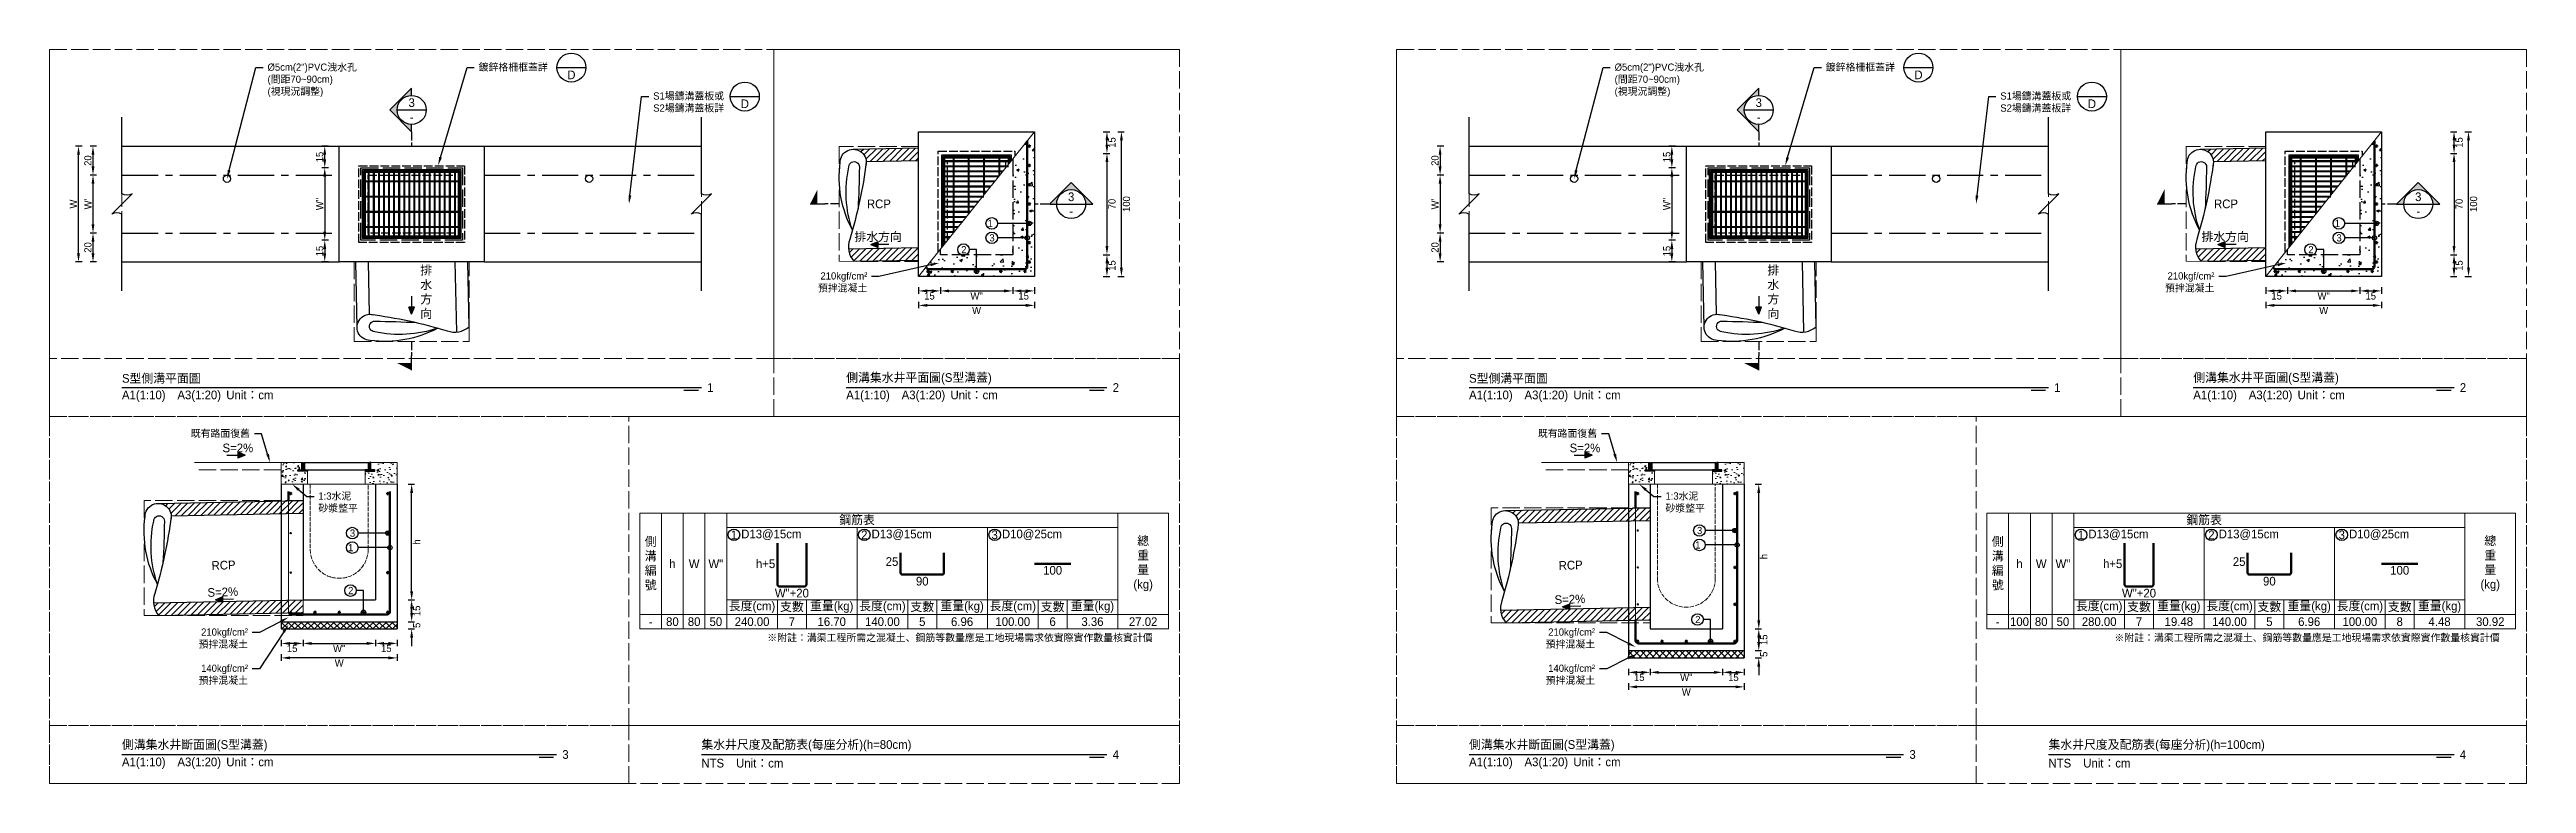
# Model space of a CAD drawing. Extents: x -6810 to 5075, y -2187 to 1200.
# Drawn here: x -1710 to 0, y -1164 to -657 of the extents above; entities that cross this region are included whole.
import ezdxf
from ezdxf import colors
from ezdxf.entities.mleader import LeaderData, LeaderLine
from ezdxf.math import Vec2, Vec3

# ---------------------------------------------------------------- set-up
doc = ezdxf.new("R2010")
doc.units = 0
doc.header["$MEASUREMENT"] = 0
for name, pattern in [('ACAD_ISO02W100', [15, 12, -3]), ('CENTERX2', [4, 2.5, -0.5, 0.5, -0.5]), ('HIDDEN', [0.375, 0.25, -0.125])]:
    doc.linetypes.add(name, pattern=pattern)
for name, color, linetype, lineweight in [('一、1.基本-圖框', 7, 'Continuous', 20), ('二、1.繪圖-既有設施', 8, 'Continuous', 20), ('二、2.繪圖-施作項目', 181, 'Continuous', 30), ('二、3.繪圖-排水流向', 170, 'Continuous', 30), ('二、4.繪圖-設計鋪面', 40, 'Continuous', 20), ('二、5.繪圖-鋼筋', 60, 'Continuous', 50), ('二、6.繪圖-其他施作項目', 35, 'Continuous', 30)]:
    doc.layers.add(name, color=color, linetype=linetype, lineweight=lineweight)
doc.layers.add('一、4.基本-隱藏', color=9, linetype='ACAD_ISO02W100', lineweight=20, plot=False)
doc.layers.add('三、1.文字-說明文字', color=2, linetype='Continuous')
doc.layers.add('三、3.文字-註解文字', color=2, linetype='Continuous')
doc.styles.add('次圖名(詳圖)', font='MS PGothic.ttf', dxfattribs={"height": 6})
doc.styles.add('註解文字(詳圖)', font='MS PGothic.ttf', dxfattribs={"height": 5})
doc.dimstyles.new('註解文字(詳圖)', dxfattribs={"dimtxt": 5, "dimasz": 6, "dimexe": 2, "dimexo": 5, "dimgap": 1, "dimtad": 2, "dimzin": 0, "dimdsep": 46, "dimtxsty": '註解文字(詳圖)', "dimcen": 0.1, "dimclrd": 144, "dimclre": 144, "dimclrt": 256, "dimadec": 0, "dimazin": 0, "dimtfac": 1, "dimtofl": 0, "dimtmove": 0, "dimatfit": 3, "dimfxlon": 1, "dimtolj": 1, "dimtzin": 0, "dimlwd": -1, "dimlwe": -1, "dimarcsym": 1})
pattern_1 = [(135, (-343.6543, -1969.1108), (-2.65165, -2.65165), []), (135, (-343.6543, -1968.227), (-2.65165, -2.65165), []), (135, (-343.6543, -1967.343), (-2.65165, -2.65165), []), (135, (-343.6543, -1966.459), (-2.65165, -2.65165), [])]
pattern_2 = [(45, (-1735.3608, -560.0957), (-2.65165, 2.65165), []), (45, (-1734.477, -560.0957), (-2.65165, 2.65165), []), (45, (-1733.593, -560.0957), (-2.65165, 2.65165), []), (45, (-1732.709, -560.0957), (-2.65165, 2.65165), [])]
pattern_3 = [(135, (-1273.6543, -1969.1108), (-2.65165, -2.65165), []), (135, (-1273.6543, -1968.227), (-2.65165, -2.65165), []), (135, (-1273.6543, -1967.343), (-2.65165, -2.65165), []), (135, (-1273.6543, -1966.459), (-2.65165, -2.65165), [])]
pattern_4 = [(45, (-2665.3608, -560.0957), (-2.65165, 2.65165), []), (45, (-2664.477, -560.0957), (-2.65165, 2.65165), []), (45, (-2663.593, -560.0957), (-2.65165, 2.65165), []), (45, (-2662.709, -560.0957), (-2.65165, 2.65165), [])]

msp = doc.modelspace()

# ---------------------------------------------------------------- texts
at = {"layer": '一、1.基本-圖框', "char_height": 6, "attachment_point": 5, "style": '註解文字(詳圖)'}
for s, width, insert in [('{\\fMS PGothic|b0|i0|c128|p34;鋼筋表}', 94.24964, (-1152.5, -982.25)), ('{\\fMS PGothic|b0|i0|c128|p34;鋼筋表}', 94.24964, (-222.5, -982.25)), ('側溝編號', 12.98354, (-1295, -1012.25)), ('{\\fMS PGothic|b0|i0|c128|p34;總重量(kg)}', 6, (-955, -1012.25)), ('側溝編號', 12.98354, (-365, -1012.25)), ('{\\fMS PGothic|b0|i0|c128|p34;總重量(kg)}', 6, (-25, -1012.25)), ('{\\fMS PGothic|b0|i0|c128|p34;h}', 12.98354, (-1280, -1012.25)), ('{\\fMS PGothic|b0|i0|c128|p34;W}', 22.32258, (-1265, -1012.25)), ('W{\\fMS PGothic|b0|i0|c128|p34;"}', 22.32258, (-1250, -1012.25)), ('{\\fMS PGothic|b0|i0|c128|p34;h}', 12.98354, (-350, -1012.25)), ('{\\fMS PGothic|b0|i0|c128|p34;W}', 22.32258, (-335, -1012.25)), ('W{\\fMS PGothic|b0|i0|c128|p34;"}', 22.32258, (-320, -1012.25)), ('{\\fMS PGothic|b0|i0|c128|p34;長度(cm)}', 35.02324, (-1225, -1042.25)), ('{\\fMS PGothic|b0|i0|c128|p34;支數}', 19.27354, (-1197.5, -1042.25)), ('{\\fMS PGothic|b0|i0|c128|p34;重量(kg)}', 30.27214, (-1170, -1042.25)), ('{\\fMS PGothic|b0|i0|c128|p34;長度(cm)}', 35.02324, (-1135, -1042.25)), ('{\\fMS PGothic|b0|i0|c128|p34;支數}', 19.27354, (-1107.5, -1042.25)), ('{\\fMS PGothic|b0|i0|c128|p34;重量(kg)}', 30.27214, (-1080, -1042.25)), ('{\\fMS PGothic|b0|i0|c128|p34;長度(cm)}', 35.02324, (-1045, -1042.25)), ('{\\fMS PGothic|b0|i0|c128|p34;支數}', 19.27354, (-1017.5, -1042.25)), ('{\\fMS PGothic|b0|i0|c128|p34;重量(kg)}', 30.27214, (-990, -1042.25)), ('{\\fMS PGothic|b0|i0|c128|p34;長度(cm)}', 35.02324, (-295, -1042.25)), ('{\\fMS PGothic|b0|i0|c128|p34;支數}', 19.27354, (-267.5, -1042.25)), ('{\\fMS PGothic|b0|i0|c128|p34;重量(kg)}', 30.27214, (-240, -1042.25)), ('{\\fMS PGothic|b0|i0|c128|p34;長度(cm)}', 35.02324, (-205, -1042.25)), ('{\\fMS PGothic|b0|i0|c128|p34;支數}', 19.27354, (-177.5, -1042.25)), ('{\\fMS PGothic|b0|i0|c128|p34;重量(kg)}', 30.27214, (-150, -1042.25)), ('{\\fMS PGothic|b0|i0|c128|p34;長度(cm)}', 35.02324, (-115, -1042.25)), ('{\\fMS PGothic|b0|i0|c128|p34;支數}', 19.27354, (-87.5, -1042.25)), ('{\\fMS PGothic|b0|i0|c128|p34;重量(kg)}', 30.27214, (-60, -1042.25))]:
    msp.add_mtext_dynamic_manual_height_columns(s, width=width, gutter_width=30, heights=[0], dxfattribs=dict(at, insert=insert))
at = {"layer": '三、1.文字-說明文字', "char_height": 6, "attachment_point": 5, "style": '註解文字(詳圖)'}
for s, width, insert in [('{\\fMS PGothic|b0|i0|c128|p34;D}', 12.5857, (-1349.75, -674.5)), ('{\\fMS PGothic|b0|i0|c128|p34;D}', 12.5857, (-419.75, -674.5)), ('{\\fMS PGothic|b0|i0|c128|p34;D}', 12.5857, (-1230, -694.5)), ('{\\fMS PGothic|b0|i0|c128|p34;D}', 12.5857, (-300, -694.5)), ('排水方向', 33.65089, (-1137.988, -786.699)), ('排水方向', 33.65089, (-207.988, -786.699)), ('{\\fMS PGothic|b0|i0|c128|p34;排水方向}', 6, (-1449.928, -824.802)), ('{\\fMS PGothic|b0|i0|c128|p34;排水方向}', 6, (-519.928, -824.802))]:
    msp.add_mtext_dynamic_manual_height_columns(s, width=width, gutter_width=30, heights=[0], dxfattribs=dict(at, insert=insert))
at = {"layer": '三、1.文字-說明文字', "linetype": 'ACAD_ISO02W100', "ltscale": 0.25, "char_height": 6, "attachment_point": 5, "style": '次圖名(詳圖)'}
for insert in [(-1137.426, -763.676), (-207.426, -763.676)]:
    msp.add_mtext_dynamic_manual_height_columns('RCP', width=5.20703, gutter_width=30, heights=[0], dxfattribs=dict(at, insert=insert))
at = {"layer": '三、1.文字-說明文字', "linetype": 'ACAD_ISO02W100', "ltscale": 0.25, "char_height": 6, "attachment_point": 5, "rotation": 2, "style": '次圖名(詳圖)'}
for insert in [(-1589.852, -1013.234), (-659.852, -1013.234)]:
    msp.add_mtext_dynamic_manual_height_columns('{\\fMS PGothic|b0|i0|c128|p34;RCP}', width=11.08004, gutter_width=30, heights=[0], dxfattribs=dict(at, insert=insert))
at = {"layer": '三、3.文字-註解文字', "char_height": 6}
for s, width, gutter_width, insert, attachment_point, style in [('3', 6.60394, 25, (-1460, -693.75), 5, '註解文字(詳圖)'), ('3', 6.60394, 25, (-530, -693.75), 5, '註解文字(詳圖)'), ('-', 6.60394, 25, (-1460, -703.75), 5, '註解文字(詳圖)'), ('-', 6.60394, 25, (-530, -703.75), 5, '註解文字(詳圖)'), ('3', 6.60394, 25, (-1004.693, -758.75), 5, '註解文字(詳圖)'), ('-', 6.60394, 25, (-1004.693, -768.75), 5, '註解文字(詳圖)'), ('3', 6.60394, 25, (-74.693, -758.75), 5, '註解文字(詳圖)'), ('-', 6.60394, 25, (-74.693, -768.75), 5, '註解文字(詳圖)'), ('S{\\fMS PGothic|b0|i0|c128|p34;型側溝平面圖}', 131.94411, 15, (-1660, -884.5), 4, '次圖名(詳圖)'), ('1', 3, 15, (-1256, -890.5), 4, '次圖名(詳圖)'), ('{\\fMS PGothic|b0|i0|c128|p34;側溝集水井平面圖(}S{\\fMS PGothic|b0|i0|c128|p34;型溝蓋)}', 131.94411, 15, (-1160, -884.5), 4, '次圖名(詳圖)'), ('2', 3, 15, (-976, -890.5), 4, '次圖名(詳圖)'), ('S{\\fMS PGothic|b0|i0|c128|p34;型側溝平面圖}', 131.94411, 15, (-730, -884.5), 4, '次圖名(詳圖)'), ('1', 3, 15, (-326, -890.5), 4, '次圖名(詳圖)'), ('{\\fMS PGothic|b0|i0|c128|p34;側溝集水井平面圖(}S{\\fMS PGothic|b0|i0|c128|p34;型溝蓋)}', 131.94411, 15, (-230, -884.5), 4, '次圖名(詳圖)'), ('2', 3, 15, (-46, -890.5), 4, '次圖名(詳圖)'), ('A1(1:10)\u3000A3(1:20){\\fMS PGothic|b0|i0|c128|p34;^IUnit：cm}', 136.03259, 15, (-1660, -896.5), 4, '次圖名(詳圖)'), ('A1(1:10)\u3000A3(1:20){\\fMS PGothic|b0|i0|c128|p34;^IUnit：cm}', 136.03259, 15, (-1160, -896.5), 4, '次圖名(詳圖)'), ('A1(1:10)\u3000A3(1:20){\\fMS PGothic|b0|i0|c128|p34;^IUnit：cm}', 136.03259, 15, (-730, -896.5), 4, '次圖名(詳圖)'), ('A1(1:10)\u3000A3(1:20){\\fMS PGothic|b0|i0|c128|p34;^IUnit：cm}', 136.03259, 15, (-230, -896.5), 4, '次圖名(詳圖)'), ('1', 8.38231, 30, (-1237.5, -992.25), 5, '註解文字(詳圖)'), ('D13@15cm', 6.06582, 30, (-1232.5, -992.25), 4, '註解文字(詳圖)'), ('2', 8.38231, 30, (-1147.5, -992.25), 5, '註解文字(詳圖)'), ('{\\fMS PGothic|b0|i0|c128|p34;D1}3{\\fMS PGothic|b0|i0|c128|p34;@}1{\\fMS PGothic|b0|i0|c128|p34;5cm}', 6.06582, 30, (-1142.5, -992.25), 4, '註解文字(詳圖)'), ('3', 8.38231, 30, (-1057.5, -992.25), 5, '註解文字(詳圖)'), ('{\\fMS PGothic|b0|i0|c128|p34;D1}0{\\fMS PGothic|b0|i0|c128|p34;@}25{\\fMS PGothic|b0|i0|c128|p34;cm}', 6.06582, 30, (-1052.5, -992.25), 4, '註解文字(詳圖)'), ('1', 8.38231, 30, (-307.5, -992.25), 5, '註解文字(詳圖)'), ('D13@15cm', 6.06582, 30, (-302.5, -992.25), 4, '註解文字(詳圖)'), ('2', 8.38231, 30, (-217.5, -992.25), 5, '註解文字(詳圖)'), ('{\\fMS PGothic|b0|i0|c128|p34;D1}3{\\fMS PGothic|b0|i0|c128|p34;@}1{\\fMS PGothic|b0|i0|c128|p34;5cm}', 6.06582, 30, (-212.5, -992.25), 4, '註解文字(詳圖)'), ('3', 8.38231, 30, (-127.5, -992.25), 5, '註解文字(詳圖)'), ('{\\fMS PGothic|b0|i0|c128|p34;D1}0{\\fMS PGothic|b0|i0|c128|p34;@}25{\\fMS PGothic|b0|i0|c128|p34;cm}', 6.06582, 30, (-122.5, -992.25), 4, '註解文字(詳圖)'), ('-', 9.06048, 30, (-1295, -1052.25), 5, '註解文字(詳圖)'), ('80', 9.06048, 30, (-1280, -1052.25), 5, '註解文字(詳圖)'), ('80', 9.06048, 30, (-1265, -1052.25), 5, '註解文字(詳圖)'), ('50', 9.06048, 30, (-1250, -1052.25), 5, '註解文字(詳圖)'), ('{\\fMS PGothic|b0|i0|c128|p34;2}4{\\fMS PGothic|b0|i0|c128|p34;0.00}', 9.06048, 30, (-1225, -1052.25), 5, '註解文字(詳圖)'), ('7', 9.06048, 30, (-1197.5, -1052.25), 5, '註解文字(詳圖)'), ('16.70', 9.06048, 30, (-1170, -1052.25), 5, '註解文字(詳圖)'), ('{\\fMS PGothic|b0|i0|c128|p34;1}4{\\fMS PGothic|b0|i0|c128|p34;0.00}', 9.06048, 30, (-1135, -1052.25), 5, '註解文字(詳圖)'), ('5', 9.06048, 30, (-1107.5, -1052.25), 5, '註解文字(詳圖)'), ('6.96', 9.06048, 30, (-1080, -1052.25), 5, '註解文字(詳圖)'), ('{\\fMS PGothic|b0|i0|c128|p34;100}.00', 9.06048, 30, (-1045, -1052.25), 5, '註解文字(詳圖)'), ('6', 9.06048, 30, (-1017.5, -1052.25), 5, '註解文字(詳圖)'), ('3.36', 9.06048, 30, (-990, -1052.25), 5, '註解文字(詳圖)'), ('27.02', 9.06048, 30, (-955, -1052.25), 5, '註解文字(詳圖)'), ('-', 9.06048, 30, (-365, -1052.25), 5, '註解文字(詳圖)'), ('100', 9.06048, 30, (-350, -1052.25), 5, '註解文字(詳圖)'), ('80', 9.06048, 30, (-335, -1052.25), 5, '註解文字(詳圖)'), ('50', 9.06048, 30, (-320, -1052.25), 5, '註解文字(詳圖)'), ('280.00', 9.06048, 30, (-295, -1052.25), 5, '註解文字(詳圖)'), ('7', 9.06048, 30, (-267.5, -1052.25), 5, '註解文字(詳圖)'), ('19.48', 9.06048, 30, (-240, -1052.25), 5, '註解文字(詳圖)'), ('{\\fMS PGothic|b0|i0|c128|p34;1}4{\\fMS PGothic|b0|i0|c128|p34;0.00}', 9.06048, 30, (-205, -1052.25), 5, '註解文字(詳圖)'), ('5', 9.06048, 30, (-177.5, -1052.25), 5, '註解文字(詳圖)'), ('6.96', 9.06048, 30, (-150, -1052.25), 5, '註解文字(詳圖)'), ('{\\fMS PGothic|b0|i0|c128|p34;100}.00', 9.06048, 30, (-115, -1052.25), 5, '註解文字(詳圖)'), ('8', 9.06048, 30, (-87.5, -1052.25), 5, '註解文字(詳圖)'), ('4.48', 9.06048, 30, (-60, -1052.25), 5, '註解文字(詳圖)'), ('30.92', 9.06048, 30, (-25, -1052.25), 5, '註解文字(詳圖)'), ('{\\fMS PGothic|b0|i0|c128|p34;側溝集水井斷面圖(}S{\\fMS PGothic|b0|i0|c128|p34;型溝蓋)}', 131.94411, 15, (-1660, -1138), 4, '次圖名(詳圖)'), ('3', 3, 15, (-1356, -1144), 4, '次圖名(詳圖)'), ('{\\fMS PGothic|b0|i0|c128|p34;集水井尺度及配筋表(每座分析)(h=}8{\\fMS PGothic|b0|i0|c128|p34;0cm)}', 158.98104, 15, (-1260, -1138), 4, '次圖名(詳圖)'), ('4', 3, 15, (-976, -1144), 4, '次圖名(詳圖)'), ('{\\fMS PGothic|b0|i0|c128|p34;側溝集水井斷面圖(}S{\\fMS PGothic|b0|i0|c128|p34;型溝蓋)}', 131.94411, 15, (-730, -1138), 4, '次圖名(詳圖)'), ('3', 3, 15, (-426, -1144), 4, '次圖名(詳圖)'), ('{\\fMS PGothic|b0|i0|c128|p34;集水井尺度及配筋表}(每座分析){\\fMS PGothic|b0|i0|c128|p34;(h=100cm)}', 158.98104, 15, (-330, -1138), 4, '次圖名(詳圖)'), ('4', 3, 15, (-46, -1144), 4, '次圖名(詳圖)'), ('A1(1:10)\u3000A3(1:20){\\fMS PGothic|b0|i0|c128|p34;^IUnit：cm}', 136.03259, 15, (-1660, -1150), 4, '次圖名(詳圖)'), ('NTS{\\fMS PGothic|b0|i0|c128|p34;^IUnit：cm}', 136.03259, 15, (-1260, -1150), 4, '次圖名(詳圖)'), ('A1(1:10)\u3000A3(1:20){\\fMS PGothic|b0|i0|c128|p34;^IUnit：cm}', 136.03259, 15, (-730, -1150), 4, '次圖名(詳圖)'), ('NTS{\\fMS PGothic|b0|i0|c128|p34;^IUnit：cm}', 136.03259, 15, (-330, -1150), 4, '次圖名(詳圖)')]:
    msp.add_mtext_dynamic_manual_height_columns(s, width=width, gutter_width=gutter_width, heights=[0], dxfattribs=dict(at, insert=insert, attachment_point=attachment_point, style=style))
at = {"layer": '三、3.文字-註解文字', "ltscale": 0.25, "char_height": 5, "attachment_point": 1, "style": '註解文字(詳圖)'}
for insert in [(-1214.471, -1060.766), (-284.471, -1060.766)]:
    msp.add_mtext_dynamic_manual_height_columns('{\\fMS PGothic|b0|i0|c128|p34;※附註：溝渠工程所需之混凝土、鋼筋等數量應是工地現場需求依實際實作數量核實計價}', width=277.93933, gutter_width=30, heights=[0], dxfattribs=dict(at, insert=insert))
at = {"layer": '二、3.繪圖-排水流向', "char_height": 6, "attachment_point": 5, "style": '註解文字(詳圖)'}
for insert in [(-1580, -932.25), (-650, -932.25)]:
    msp.add_mtext_dynamic_manual_height_columns('{\\fMS PGothic|b0|i0|c128|p34;S=2%}', width=10.17412, gutter_width=30, heights=[0], dxfattribs=dict(at, insert=insert))
at = {"layer": '二、3.繪圖-排水流向', "char_height": 6, "attachment_point": 5, "rotation": 2, "style": '註解文字(詳圖)'}
for insert in [(-1590.396, -1031.784), (-660.396, -1036.784)]:
    msp.add_mtext_dynamic_manual_height_columns('{\\fMS PGothic|b0|i0|c128|p34;S=2%}', width=10.17412, gutter_width=30, heights=[0], dxfattribs=dict(at, insert=insert))
at = {"layer": '二、5.繪圖-鋼筋', "char_height": 6, "style": '註解文字(詳圖)'}
for s, width, insert, attachment_point in [('{\\fMS PGothic|b0|i0|c128|p34;h+}5', 8.87231, (-1209, -1012.25), 6), ('25', 8.87231, (-1124, -1010.75), 6), ('{\\fMS PGothic|b0|i0|c128|p34;h+}5', 8.87231, (-279, -1012.25), 6), ('25', 8.87231, (-194, -1010.75), 6), ('90', 3.56631, (-1107.5, -1021.25), 2), ('100', 3.56631, (-1017.5, -1013.75), 2), ('90', 3.56631, (-177.5, -1021.25), 2), ('100', 3.56631, (-87.5, -1013.75), 2), ('{\\fMS PGothic|b0|i0|c128|p34;W}"+2{\\fMS PGothic|b0|i0|c128|p34;0}', 3.56631, (-1197.5, -1029.5), 2), ('{\\fMS PGothic|b0|i0|c128|p34;W}"+2{\\fMS PGothic|b0|i0|c128|p34;0}', 3.56631, (-267.5, -1029.5), 2)]:
    msp.add_mtext_dynamic_manual_height_columns(s, width=width, gutter_width=30, heights=[0], dxfattribs=dict(at, insert=insert, attachment_point=attachment_point))

# ---------------------------------------------------------------- blocks, each defined once
blk = doc.blocks.new('*D110')
at = {"layer": 'Defpoints', "color": 0, "transparency": 16777216}
for p in [(-730, -723.75), (-750, -743.75), (-730, -743.75)]:
    blk.add_point(p, dxfattribs=at)
at = {"layer": '三、3.文字-註解文字', "color": 144, "transparency": 16777216}
for p, q in [((-747.5, -723.75), (-752, -723.75)), ((-750, -729.75), (-750, -737.75)), ((-747.5, -743.75), (-752, -743.75))]:
    blk.add_line(p, q, dxfattribs=at)
for points in [[(-751, -729.75), (-749, -729.75), (-750, -723.75)], [(-751, -737.75), (-749, -737.75), (-750, -743.75)]]:
    blk.add_solid(points, dxfattribs=at)
at = {"layer": '三、3.文字-註解文字', "transparency": 16777216, "insert": (-753.5, -733.75), "char_height": 5, "attachment_point": 5, "rotation": 90, "style": '註解文字(詳圖)'}
blk.add_mtext('\\A1;20', dxfattribs=at)
blk = doc.blocks.new('*D111')
at = {"layer": 'Defpoints', "color": 0, "transparency": 16777216}
for p in [(-730, -743.75), (-750, -783.75), (-730, -783.75)]:
    blk.add_point(p, dxfattribs=at)
at = {"layer": '三、3.文字-註解文字', "color": 144, "transparency": 16777216}
for p, q in [((-747.5, -743.75), (-752, -743.75)), ((-750, -749.75), (-750, -777.75)), ((-747.5, -783.75), (-752, -783.75))]:
    blk.add_line(p, q, dxfattribs=at)
for points in [[(-751, -749.75), (-749, -749.75), (-750, -743.75)], [(-751, -777.75), (-749, -777.75), (-750, -783.75)]]:
    blk.add_solid(points, dxfattribs=at)
at = {"layer": '三、3.文字-註解文字', "transparency": 16777216, "insert": (-753.5, -763.75), "char_height": 5, "attachment_point": 5, "rotation": 90, "style": '註解文字(詳圖)'}
blk.add_mtext("\\A1;W'", dxfattribs=at)
blk = doc.blocks.new('*D112')
at = {"layer": 'Defpoints', "color": 0, "transparency": 16777216}
for p in [(-730, -783.75), (-750, -803.75), (-730, -803.75)]:
    blk.add_point(p, dxfattribs=at)
at = {"layer": '三、3.文字-註解文字', "color": 144, "transparency": 16777216}
for p, q in [((-747.5, -783.75), (-752, -783.75)), ((-750, -789.75), (-750, -797.75)), ((-747.5, -803.75), (-752, -803.75))]:
    blk.add_line(p, q, dxfattribs=at)
for points in [[(-751, -789.75), (-749, -789.75), (-750, -783.75)], [(-751, -797.75), (-749, -797.75), (-750, -803.75)]]:
    blk.add_solid(points, dxfattribs=at)
at = {"layer": '三、3.文字-註解文字', "transparency": 16777216, "insert": (-753.5, -793.75), "char_height": 5, "attachment_point": 5, "rotation": 90, "style": '註解文字(詳圖)'}
blk.add_mtext('\\A1;20', dxfattribs=at)
blk = doc.blocks.new('*D102')
at = {"layer": 'Defpoints', "color": 0, "linetype": 'ACAD_ISO02W100', "ltscale": 0.25, "transparency": 16777216}
for p in [(-115, -798.75), (-100, -813.75), (-100, -823.75)]:
    blk.add_point(p, dxfattribs=at)
at = {"layer": '三、1.文字-說明文字', "color": 144, "ltscale": 0.25, "transparency": 16777216}
for p, q in [((-115, -821.25), (-115, -825.75)), ((-109, -823.75), (-106, -823.75)), ((-100, -821.25), (-100, -825.75))]:
    blk.add_line(p, q, dxfattribs=at)
at = {"layer": '三、1.文字-說明文字', "color": 144, "linetype": 'ACAD_ISO02W100', "ltscale": 0.25, "transparency": 16777216}
for points in [[(-109, -822.75), (-109, -824.75), (-115, -823.75)], [(-106, -822.75), (-106, -824.75), (-100, -823.75)]]:
    blk.add_solid(points, dxfattribs=at)
at = {"layer": '三、1.文字-說明文字', "linetype": 'ACAD_ISO02W100', "ltscale": 0.25, "transparency": 16777216, "insert": (-107.5, -827.25), "char_height": 5, "attachment_point": 5, "style": '註解文字(詳圖)'}
blk.add_mtext('\\A1;15', dxfattribs=at)
blk = doc.blocks.new('*D103')
at = {"layer": 'Defpoints', "color": 0, "linetype": 'ACAD_ISO02W100', "ltscale": 0.25, "transparency": 16777216}
for p in [(-165, -798.75), (-180, -813.75), (-180, -823.75)]:
    blk.add_point(p, dxfattribs=at)
at = {"layer": '三、1.文字-說明文字', "color": 144, "ltscale": 0.25, "transparency": 16777216}
for p, q in [((-180, -821.25), (-180, -825.75)), ((-171, -823.75), (-174, -823.75)), ((-165, -821.25), (-165, -825.75))]:
    blk.add_line(p, q, dxfattribs=at)
at = {"layer": '三、1.文字-說明文字', "color": 144, "linetype": 'ACAD_ISO02W100', "ltscale": 0.25, "transparency": 16777216}
for points in [[(-174, -822.75), (-174, -824.75), (-180, -823.75)], [(-171, -822.75), (-171, -824.75), (-165, -823.75)]]:
    blk.add_solid(points, dxfattribs=at)
at = {"layer": '三、1.文字-說明文字', "linetype": 'ACAD_ISO02W100', "ltscale": 0.25, "transparency": 16777216, "insert": (-172.5, -827.25), "char_height": 5, "attachment_point": 5, "style": '註解文字(詳圖)'}
blk.add_mtext('\\A1;15', dxfattribs=at)
blk = doc.blocks.new('*D104')
at = {"layer": 'Defpoints', "color": 0, "linetype": 'ACAD_ISO02W100', "ltscale": 0.25, "transparency": 16777216}
for p in [(-165, -798.75), (-115, -798.75), (-115, -823.75)]:
    blk.add_point(p, dxfattribs=at)
at = {"layer": '三、1.文字-說明文字', "color": 144, "ltscale": 0.25, "transparency": 16777216}
for p, q in [((-165, -821.25), (-165, -825.75)), ((-159, -823.75), (-121, -823.75)), ((-115, -821.25), (-115, -825.75))]:
    blk.add_line(p, q, dxfattribs=at)
at = {"layer": '三、1.文字-說明文字', "color": 144, "linetype": 'ACAD_ISO02W100', "ltscale": 0.25, "transparency": 16777216}
for points in [[(-159, -822.75), (-159, -824.75), (-165, -823.75)], [(-121, -822.75), (-121, -824.75), (-115, -823.75)]]:
    blk.add_solid(points, dxfattribs=at)
at = {"layer": '三、1.文字-說明文字', "linetype": 'ACAD_ISO02W100', "ltscale": 0.25, "transparency": 16777216, "insert": (-140, -827.25), "char_height": 5, "attachment_point": 5, "style": '註解文字(詳圖)'}
blk.add_mtext('\\A1;W{\\fMS PGothic|b0|i0|c128|p34;"}', dxfattribs=at)
blk = doc.blocks.new('排水流向')
at = {"layer": '二、3.繪圖-排水流向'}
h = blk.add_hatch(color=256, dxfattribs=at)
h.dxf.hatch_style = 1
h.paths.add_polyline_path([(0, 1), (0, -1), (2.5, 0)])
for points in [[(-3.75, 0), (0, 0)], [(0, 1), (0, -1)], [(2.5, 0), (0, 1)], [(2.5, 0), (0, -1)]]:
    blk.add_lwpolyline(points, dxfattribs=at)
blk = doc.blocks.new('_Small')
at = {"color": 0, "linetype": 'ByBlock', "lineweight": -2}
blk.add_circle((0, 0), 0.25, dxfattribs=at)
blk = doc.blocks.new('*D113')
at = {"layer": 'Defpoints', "color": 0, "ltscale": 0.25, "transparency": 16777216}
for p in [(-115, -713.75), (-50, -713.75), (-115, -728.75)]:
    blk.add_point(p, dxfattribs=at)
at = {"layer": '三、1.文字-說明文字', "color": 144, "ltscale": 0.25, "transparency": 16777216}
for p, q in [((-52.5, -713.75), (-48, -713.75)), ((-52.5, -728.75), (-48, -728.75)), ((-50, -722.75), (-50, -719.75))]:
    blk.add_line(p, q, dxfattribs=at)
for points in [[(-51, -719.75), (-49, -719.75), (-50, -713.75)], [(-51, -722.75), (-49, -722.75), (-50, -728.75)]]:
    blk.add_solid(points, dxfattribs=at)
at = {"layer": '三、1.文字-說明文字', "ltscale": 0.25, "transparency": 16777216, "insert": (-46.5, -721.25), "char_height": 5, "attachment_point": 5, "rotation": 90, "style": '註解文字(詳圖)'}
blk.add_mtext('\\A1;15', dxfattribs=at)
blk = doc.blocks.new('*D114')
at = {"layer": 'Defpoints', "color": 0, "ltscale": 0.25, "transparency": 16777216}
for p in [(-115, -728.75), (-115, -798.75), (-50, -798.75)]:
    blk.add_point(p, dxfattribs=at)
at = {"layer": '三、1.文字-說明文字', "color": 144, "ltscale": 0.25, "transparency": 16777216}
for p, q in [((-52.5, -728.75), (-48, -728.75)), ((-50, -734.75), (-50, -792.75)), ((-52.5, -798.75), (-48, -798.75))]:
    blk.add_line(p, q, dxfattribs=at)
for points in [[(-51, -734.75), (-49, -734.75), (-50, -728.75)], [(-51, -792.75), (-49, -792.75), (-50, -798.75)]]:
    blk.add_solid(points, dxfattribs=at)
at = {"layer": '三、1.文字-說明文字', "ltscale": 0.25, "transparency": 16777216, "insert": (-46.5, -763.75), "char_height": 5, "attachment_point": 5, "rotation": 90, "style": '註解文字(詳圖)'}
blk.add_mtext('\\A1;70', dxfattribs=at)
blk = doc.blocks.new('*D115')
at = {"layer": 'Defpoints', "color": 0, "ltscale": 0.25, "transparency": 16777216}
for p in [(-115, -798.75), (-115, -813.75), (-50, -813.75)]:
    blk.add_point(p, dxfattribs=at)
at = {"layer": '三、1.文字-說明文字', "color": 144, "ltscale": 0.25, "transparency": 16777216}
for p, q in [((-52.5, -798.75), (-48, -798.75)), ((-52.5, -813.75), (-48, -813.75)), ((-50, -804.75), (-50, -807.75))]:
    blk.add_line(p, q, dxfattribs=at)
for points in [[(-51, -804.75), (-49, -804.75), (-50, -798.75)], [(-51, -807.75), (-49, -807.75), (-50, -813.75)]]:
    blk.add_solid(points, dxfattribs=at)
at = {"layer": '三、1.文字-說明文字', "ltscale": 0.25, "transparency": 16777216, "insert": (-46.5, -806.25), "char_height": 5, "attachment_point": 5, "rotation": 90, "style": '註解文字(詳圖)'}
blk.add_mtext('\\A1;15', dxfattribs=at)
blk = doc.blocks.new('*D105')
at = {"layer": 'Defpoints', "color": 0, "ltscale": 0.25, "transparency": 16777216}
for p in [(-100, -713.75), (-40, -713.75), (-100, -813.75)]:
    blk.add_point(p, dxfattribs=at)
at = {"layer": '三、1.文字-說明文字', "color": 144, "ltscale": 0.25, "transparency": 16777216}
for p, q in [((-42.5, -713.75), (-38, -713.75)), ((-40, -807.75), (-40, -719.75)), ((-42.5, -813.75), (-38, -813.75))]:
    blk.add_line(p, q, dxfattribs=at)
for points in [[(-41, -719.75), (-39, -719.75), (-40, -713.75)], [(-41, -807.75), (-39, -807.75), (-40, -813.75)]]:
    blk.add_solid(points, dxfattribs=at)
at = {"layer": '三、1.文字-說明文字', "ltscale": 0.25, "transparency": 16777216, "insert": (-36.5, -763.75), "char_height": 5, "attachment_point": 5, "rotation": 90, "style": '註解文字(詳圖)'}
blk.add_mtext('\\A1;100', dxfattribs=at)
blk = doc.blocks.new('*D106')
at = {"layer": 'Defpoints', "color": 0, "ltscale": 0.25, "transparency": 16777216}
for p in [(-180, -813.75), (-100, -813.75), (-180, -833.75)]:
    blk.add_point(p, dxfattribs=at)
at = {"layer": '三、1.文字-說明文字', "color": 144, "ltscale": 0.25, "transparency": 16777216}
for p, q in [((-180, -831.25), (-180, -835.75)), ((-106, -833.75), (-174, -833.75)), ((-100, -831.25), (-100, -835.75))]:
    blk.add_line(p, q, dxfattribs=at)
for points in [[(-174, -832.75), (-174, -834.75), (-180, -833.75)], [(-106, -832.75), (-106, -834.75), (-100, -833.75)]]:
    blk.add_solid(points, dxfattribs=at)
at = {"layer": '三、1.文字-說明文字', "ltscale": 0.25, "transparency": 16777216, "insert": (-140, -837.25), "char_height": 5, "attachment_point": 5, "style": '註解文字(詳圖)'}
blk.add_mtext('\\A1;{\\fMS PGothic|b0|i0|c128|p34;W}', dxfattribs=at)
blk = doc.blocks.new('*D107')
at = {"layer": 'Defpoints', "color": 0, "transparency": 16777216}
for p in [(-580, -957.25), (-530, -957.25), (-580, -1057.25)]:
    blk.add_point(p, dxfattribs=at)
at = {"layer": '三、3.文字-註解文字', "color": 144, "transparency": 16777216}
for p, q in [((-532.5, -957.25), (-528, -957.25)), ((-530, -1051.25), (-530, -963.25)), ((-532.5, -1057.25), (-528, -1057.25))]:
    blk.add_line(p, q, dxfattribs=at)
for points in [[(-531, -963.25), (-529, -963.25), (-530, -957.25)], [(-531, -1051.25), (-529, -1051.25), (-530, -1057.25)]]:
    blk.add_solid(points, dxfattribs=at)
at = {"layer": '三、3.文字-註解文字', "transparency": 16777216, "insert": (-526.5, -1007.25), "char_height": 5, "attachment_point": 5, "rotation": 90, "style": '註解文字(詳圖)'}
blk.add_mtext('\\A1;h', dxfattribs=at)
blk = doc.blocks.new('*D108')
at = {"layer": 'Defpoints', "color": 0, "transparency": 16777216}
for p in [(-580, -1057.25), (-580, -1072.25), (-530, -1072.25)]:
    blk.add_point(p, dxfattribs=at)
at = {"layer": '三、3.文字-註解文字', "color": 144, "transparency": 16777216}
for p, q in [((-532.5, -1057.25), (-528, -1057.25)), ((-532.5, -1072.25), (-528, -1072.25)), ((-530, -1063.25), (-530, -1066.25))]:
    blk.add_line(p, q, dxfattribs=at)
for points in [[(-531, -1063.25), (-529, -1063.25), (-530, -1057.25)], [(-531, -1066.25), (-529, -1066.25), (-530, -1072.25)]]:
    blk.add_solid(points, dxfattribs=at)
at = {"layer": '三、3.文字-註解文字', "transparency": 16777216, "insert": (-526.5, -1064.75), "char_height": 5, "attachment_point": 5, "rotation": 90, "style": '註解文字(詳圖)'}
blk.add_mtext('\\A1;15', dxfattribs=at)
blk = doc.blocks.new('*D109')
at = {"layer": 'Defpoints', "color": 0, "transparency": 16777216}
for p in [(-580, -1072.25), (-580, -1077.25), (-530, -1077.25)]:
    blk.add_point(p, dxfattribs=at)
at = {"layer": '三、3.文字-註解文字', "color": 144, "transparency": 16777216}
for p, q in [((-532.5, -1072.25), (-528, -1072.25)), ((-532.5, -1077.25), (-528, -1077.25)), ((-530, -1066.25), (-530, -1060.25)), ((-530, -1083.25), (-530, -1089.25))]:
    blk.add_line(p, q, dxfattribs=at)
for points in [[(-531, -1066.25), (-529, -1066.25), (-530, -1072.25)], [(-531, -1083.25), (-529, -1083.25), (-530, -1077.25)]]:
    blk.add_solid(points, dxfattribs=at)
at = {"layer": '三、3.文字-註解文字', "transparency": 16777216, "insert": (-526.5, -1074.75), "char_height": 5, "attachment_point": 5, "rotation": 90, "style": '註解文字(詳圖)'}
blk.add_mtext('\\A1;5', dxfattribs=at)
blk = doc.blocks.new('*D98')
at = {"layer": 'Defpoints', "color": 0, "linetype": 'ACAD_ISO02W100', "ltscale": 0.25, "transparency": 16777216}
for p in [(-555, -1062.25), (-540, -1077.25), (-540, -1087.25)]:
    blk.add_point(p, dxfattribs=at)
at = {"layer": '三、1.文字-說明文字', "color": 144, "ltscale": 0.25, "transparency": 16777216}
for p, q in [((-555, -1084.75), (-555, -1089.25)), ((-549, -1087.25), (-546, -1087.25)), ((-540, -1084.75), (-540, -1089.25))]:
    blk.add_line(p, q, dxfattribs=at)
at = {"layer": '三、1.文字-說明文字', "color": 144, "linetype": 'ACAD_ISO02W100', "ltscale": 0.25, "transparency": 16777216}
for points in [[(-549, -1086.25), (-549, -1088.25), (-555, -1087.25)], [(-546, -1086.25), (-546, -1088.25), (-540, -1087.25)]]:
    blk.add_solid(points, dxfattribs=at)
at = {"layer": '三、1.文字-說明文字', "linetype": 'ACAD_ISO02W100', "ltscale": 0.25, "transparency": 16777216, "insert": (-547.5, -1090.75), "char_height": 5, "attachment_point": 5, "style": '註解文字(詳圖)'}
blk.add_mtext('\\A1;15', dxfattribs=at)
blk = doc.blocks.new('*D99')
at = {"layer": 'Defpoints', "color": 0, "linetype": 'ACAD_ISO02W100', "ltscale": 0.25, "transparency": 16777216}
for p in [(-620, -1077.25), (-605, -1062.25), (-620, -1087.25)]:
    blk.add_point(p, dxfattribs=at)
at = {"layer": '三、1.文字-說明文字', "color": 144, "ltscale": 0.25, "transparency": 16777216}
for p, q in [((-620, -1084.75), (-620, -1089.25)), ((-611, -1087.25), (-614, -1087.25)), ((-605, -1084.75), (-605, -1089.25))]:
    blk.add_line(p, q, dxfattribs=at)
at = {"layer": '三、1.文字-說明文字', "color": 144, "linetype": 'ACAD_ISO02W100', "ltscale": 0.25, "transparency": 16777216}
for points in [[(-614, -1086.25), (-614, -1088.25), (-620, -1087.25)], [(-611, -1086.25), (-611, -1088.25), (-605, -1087.25)]]:
    blk.add_solid(points, dxfattribs=at)
at = {"layer": '三、1.文字-說明文字', "linetype": 'ACAD_ISO02W100', "ltscale": 0.25, "transparency": 16777216, "insert": (-612.5, -1090.75), "char_height": 5, "attachment_point": 5, "style": '註解文字(詳圖)'}
blk.add_mtext('\\A1;15', dxfattribs=at)
blk = doc.blocks.new('*D100')
at = {"layer": 'Defpoints', "color": 0, "linetype": 'ACAD_ISO02W100', "ltscale": 0.25, "transparency": 16777216}
for p in [(-605, -1062.25), (-555, -1062.25), (-555, -1087.25)]:
    blk.add_point(p, dxfattribs=at)
at = {"layer": '三、1.文字-說明文字', "color": 144, "ltscale": 0.25, "transparency": 16777216}
for p, q in [((-605, -1084.75), (-605, -1089.25)), ((-599, -1087.25), (-561, -1087.25)), ((-555, -1084.75), (-555, -1089.25))]:
    blk.add_line(p, q, dxfattribs=at)
at = {"layer": '三、1.文字-說明文字', "color": 144, "linetype": 'ACAD_ISO02W100', "ltscale": 0.25, "transparency": 16777216}
for points in [[(-599, -1086.25), (-599, -1088.25), (-605, -1087.25)], [(-561, -1086.25), (-561, -1088.25), (-555, -1087.25)]]:
    blk.add_solid(points, dxfattribs=at)
at = {"layer": '三、1.文字-說明文字', "linetype": 'ACAD_ISO02W100', "ltscale": 0.25, "transparency": 16777216, "insert": (-580, -1090.75), "char_height": 5, "attachment_point": 5, "style": '註解文字(詳圖)'}
blk.add_mtext('\\A1;W{\\fMS PGothic|b0|i0|c128|p34;"}', dxfattribs=at)
blk = doc.blocks.new('*D101')
at = {"layer": 'Defpoints', "color": 0, "ltscale": 0.25, "transparency": 16777216}
for p in [(-620, -1077.25), (-540, -1077.25), (-620, -1097.25)]:
    blk.add_point(p, dxfattribs=at)
at = {"layer": '三、1.文字-說明文字', "color": 144, "ltscale": 0.25, "transparency": 16777216}
for p, q in [((-620, -1094.75), (-620, -1099.25)), ((-546, -1097.25), (-614, -1097.25)), ((-540, -1094.75), (-540, -1099.25))]:
    blk.add_line(p, q, dxfattribs=at)
for points in [[(-614, -1096.25), (-614, -1098.25), (-620, -1097.25)], [(-546, -1096.25), (-546, -1098.25), (-540, -1097.25)]]:
    blk.add_solid(points, dxfattribs=at)
at = {"layer": '三、1.文字-說明文字', "ltscale": 0.25, "transparency": 16777216, "insert": (-580, -1100.75), "char_height": 5, "attachment_point": 5, "style": '註解文字(詳圖)'}
blk.add_mtext('\\A1;{\\fMS PGothic|b0|i0|c128|p34;W}', dxfattribs=at)
blk = doc.blocks.new('*D121')
at = {"layer": 'Defpoints', "color": 0, "transparency": 16777216}
for p in [(-1660, -723.75), (-1680, -743.75), (-1660, -743.75)]:
    blk.add_point(p, dxfattribs=at)
at = {"layer": '三、3.文字-註解文字', "color": 144, "transparency": 16777216}
for p, q in [((-1677.5, -723.75), (-1682, -723.75)), ((-1680, -729.75), (-1680, -737.75)), ((-1677.5, -743.75), (-1682, -743.75))]:
    blk.add_line(p, q, dxfattribs=at)
for points in [[(-1681, -729.75), (-1679, -729.75), (-1680, -723.75)], [(-1681, -737.75), (-1679, -737.75), (-1680, -743.75)]]:
    blk.add_solid(points, dxfattribs=at)
at = {"layer": '三、3.文字-註解文字', "transparency": 16777216, "insert": (-1683.5, -733.75), "char_height": 5, "attachment_point": 5, "rotation": 90, "style": '註解文字(詳圖)'}
blk.add_mtext('\\A1;20', dxfattribs=at)
blk = doc.blocks.new('*D122')
at = {"layer": 'Defpoints', "color": 0, "transparency": 16777216}
for p in [(-1660, -743.75), (-1680, -783.75), (-1660, -783.75)]:
    blk.add_point(p, dxfattribs=at)
at = {"layer": '三、3.文字-註解文字', "color": 144, "transparency": 16777216}
for p, q in [((-1677.5, -743.75), (-1682, -743.75)), ((-1680, -749.75), (-1680, -777.75)), ((-1677.5, -783.75), (-1682, -783.75))]:
    blk.add_line(p, q, dxfattribs=at)
for points in [[(-1681, -749.75), (-1679, -749.75), (-1680, -743.75)], [(-1681, -777.75), (-1679, -777.75), (-1680, -783.75)]]:
    blk.add_solid(points, dxfattribs=at)
at = {"layer": '三、3.文字-註解文字', "transparency": 16777216, "insert": (-1683.5, -763.75), "char_height": 5, "attachment_point": 5, "rotation": 90, "style": '註解文字(詳圖)'}
blk.add_mtext("\\A1;W'", dxfattribs=at)
blk = doc.blocks.new('*D123')
at = {"layer": 'Defpoints', "color": 0, "transparency": 16777216}
for p in [(-1660, -783.75), (-1680, -803.75), (-1660, -803.75)]:
    blk.add_point(p, dxfattribs=at)
at = {"layer": '三、3.文字-註解文字', "color": 144, "transparency": 16777216}
for p, q in [((-1677.5, -783.75), (-1682, -783.75)), ((-1680, -789.75), (-1680, -797.75)), ((-1677.5, -803.75), (-1682, -803.75))]:
    blk.add_line(p, q, dxfattribs=at)
for points in [[(-1681, -789.75), (-1679, -789.75), (-1680, -783.75)], [(-1681, -797.75), (-1679, -797.75), (-1680, -803.75)]]:
    blk.add_solid(points, dxfattribs=at)
at = {"layer": '三、3.文字-註解文字', "transparency": 16777216, "insert": (-1683.5, -793.75), "char_height": 5, "attachment_point": 5, "rotation": 90, "style": '註解文字(詳圖)'}
blk.add_mtext('\\A1;20', dxfattribs=at)
blk = doc.blocks.new('*D137')
at = {"layer": 'Defpoints', "color": 0, "linetype": 'ACAD_ISO02W100', "ltscale": 0.25, "transparency": 16777216}
for p in [(-1045, -798.75), (-1030, -813.75), (-1030, -823.75)]:
    blk.add_point(p, dxfattribs=at)
at = {"layer": '三、1.文字-說明文字', "color": 144, "ltscale": 0.25, "transparency": 16777216}
for p, q in [((-1045, -821.25), (-1045, -825.75)), ((-1039, -823.75), (-1036, -823.75)), ((-1030, -821.25), (-1030, -825.75))]:
    blk.add_line(p, q, dxfattribs=at)
at = {"layer": '三、1.文字-說明文字', "color": 144, "linetype": 'ACAD_ISO02W100', "ltscale": 0.25, "transparency": 16777216}
for points in [[(-1039, -822.75), (-1039, -824.75), (-1045, -823.75)], [(-1036, -822.75), (-1036, -824.75), (-1030, -823.75)]]:
    blk.add_solid(points, dxfattribs=at)
at = {"layer": '三、1.文字-說明文字', "linetype": 'ACAD_ISO02W100', "ltscale": 0.25, "transparency": 16777216, "insert": (-1037.5, -827.25), "char_height": 5, "attachment_point": 5, "style": '註解文字(詳圖)'}
blk.add_mtext('\\A1;15', dxfattribs=at)
blk = doc.blocks.new('*D138')
at = {"layer": 'Defpoints', "color": 0, "linetype": 'ACAD_ISO02W100', "ltscale": 0.25, "transparency": 16777216}
for p in [(-1095, -798.75), (-1110, -813.75), (-1110, -823.75)]:
    blk.add_point(p, dxfattribs=at)
at = {"layer": '三、1.文字-說明文字', "color": 144, "ltscale": 0.25, "transparency": 16777216}
for p, q in [((-1110, -821.25), (-1110, -825.75)), ((-1101, -823.75), (-1104, -823.75)), ((-1095, -821.25), (-1095, -825.75))]:
    blk.add_line(p, q, dxfattribs=at)
at = {"layer": '三、1.文字-說明文字', "color": 144, "linetype": 'ACAD_ISO02W100', "ltscale": 0.25, "transparency": 16777216}
for points in [[(-1104, -822.75), (-1104, -824.75), (-1110, -823.75)], [(-1101, -822.75), (-1101, -824.75), (-1095, -823.75)]]:
    blk.add_solid(points, dxfattribs=at)
at = {"layer": '三、1.文字-說明文字', "linetype": 'ACAD_ISO02W100', "ltscale": 0.25, "transparency": 16777216, "insert": (-1102.5, -827.25), "char_height": 5, "attachment_point": 5, "style": '註解文字(詳圖)'}
blk.add_mtext('\\A1;15', dxfattribs=at)
blk = doc.blocks.new('*D139')
at = {"layer": 'Defpoints', "color": 0, "linetype": 'ACAD_ISO02W100', "ltscale": 0.25, "transparency": 16777216}
for p in [(-1095, -798.75), (-1045, -798.75), (-1045, -823.75)]:
    blk.add_point(p, dxfattribs=at)
at = {"layer": '三、1.文字-說明文字', "color": 144, "ltscale": 0.25, "transparency": 16777216}
for p, q in [((-1095, -821.25), (-1095, -825.75)), ((-1089, -823.75), (-1051, -823.75)), ((-1045, -821.25), (-1045, -825.75))]:
    blk.add_line(p, q, dxfattribs=at)
at = {"layer": '三、1.文字-說明文字', "color": 144, "linetype": 'ACAD_ISO02W100', "ltscale": 0.25, "transparency": 16777216}
for points in [[(-1089, -822.75), (-1089, -824.75), (-1095, -823.75)], [(-1051, -822.75), (-1051, -824.75), (-1045, -823.75)]]:
    blk.add_solid(points, dxfattribs=at)
at = {"layer": '三、1.文字-說明文字', "linetype": 'ACAD_ISO02W100', "ltscale": 0.25, "transparency": 16777216, "insert": (-1070, -827.25), "char_height": 5, "attachment_point": 5, "style": '註解文字(詳圖)'}
blk.add_mtext('\\A1;W{\\fMS PGothic|b0|i0|c128|p34;"}', dxfattribs=at)
blk = doc.blocks.new('*D140')
at = {"layer": 'Defpoints', "color": 0, "ltscale": 0.25, "transparency": 16777216}
for p in [(-1045, -713.75), (-980, -713.75), (-1045, -728.75)]:
    blk.add_point(p, dxfattribs=at)
at = {"layer": '三、1.文字-說明文字', "color": 144, "ltscale": 0.25, "transparency": 16777216}
for p, q in [((-982.5, -713.75), (-978, -713.75)), ((-982.5, -728.75), (-978, -728.75)), ((-980, -722.75), (-980, -719.75))]:
    blk.add_line(p, q, dxfattribs=at)
for points in [[(-981, -719.75), (-979, -719.75), (-980, -713.75)], [(-981, -722.75), (-979, -722.75), (-980, -728.75)]]:
    blk.add_solid(points, dxfattribs=at)
at = {"layer": '三、1.文字-說明文字', "ltscale": 0.25, "transparency": 16777216, "insert": (-976.5, -721.25), "char_height": 5, "attachment_point": 5, "rotation": 90, "style": '註解文字(詳圖)'}
blk.add_mtext('\\A1;15', dxfattribs=at)
blk = doc.blocks.new('*D141')
at = {"layer": 'Defpoints', "color": 0, "ltscale": 0.25, "transparency": 16777216}
for p in [(-1045, -728.75), (-1045, -798.75), (-980, -798.75)]:
    blk.add_point(p, dxfattribs=at)
at = {"layer": '三、1.文字-說明文字', "color": 144, "ltscale": 0.25, "transparency": 16777216}
for p, q in [((-982.5, -728.75), (-978, -728.75)), ((-980, -734.75), (-980, -792.75)), ((-982.5, -798.75), (-978, -798.75))]:
    blk.add_line(p, q, dxfattribs=at)
for points in [[(-981, -734.75), (-979, -734.75), (-980, -728.75)], [(-981, -792.75), (-979, -792.75), (-980, -798.75)]]:
    blk.add_solid(points, dxfattribs=at)
at = {"layer": '三、1.文字-說明文字', "ltscale": 0.25, "transparency": 16777216, "insert": (-976.5, -763.75), "char_height": 5, "attachment_point": 5, "rotation": 90, "style": '註解文字(詳圖)'}
blk.add_mtext('\\A1;70', dxfattribs=at)
blk = doc.blocks.new('*D142')
at = {"layer": 'Defpoints', "color": 0, "ltscale": 0.25, "transparency": 16777216}
for p in [(-1045, -798.75), (-1045, -813.75), (-980, -813.75)]:
    blk.add_point(p, dxfattribs=at)
at = {"layer": '三、1.文字-說明文字', "color": 144, "ltscale": 0.25, "transparency": 16777216}
for p, q in [((-982.5, -798.75), (-978, -798.75)), ((-982.5, -813.75), (-978, -813.75)), ((-980, -804.75), (-980, -807.75))]:
    blk.add_line(p, q, dxfattribs=at)
for points in [[(-981, -804.75), (-979, -804.75), (-980, -798.75)], [(-981, -807.75), (-979, -807.75), (-980, -813.75)]]:
    blk.add_solid(points, dxfattribs=at)
at = {"layer": '三、1.文字-說明文字', "ltscale": 0.25, "transparency": 16777216, "insert": (-976.5, -806.25), "char_height": 5, "attachment_point": 5, "rotation": 90, "style": '註解文字(詳圖)'}
blk.add_mtext('\\A1;15', dxfattribs=at)
blk = doc.blocks.new('*D143')
at = {"layer": 'Defpoints', "color": 0, "ltscale": 0.25, "transparency": 16777216}
for p in [(-1030, -713.75), (-970, -713.75), (-1030, -813.75)]:
    blk.add_point(p, dxfattribs=at)
at = {"layer": '三、1.文字-說明文字', "color": 144, "ltscale": 0.25, "transparency": 16777216}
for p, q in [((-972.5, -713.75), (-968, -713.75)), ((-970, -807.75), (-970, -719.75)), ((-972.5, -813.75), (-968, -813.75))]:
    blk.add_line(p, q, dxfattribs=at)
for points in [[(-971, -719.75), (-969, -719.75), (-970, -713.75)], [(-971, -807.75), (-969, -807.75), (-970, -813.75)]]:
    blk.add_solid(points, dxfattribs=at)
at = {"layer": '三、1.文字-說明文字', "ltscale": 0.25, "transparency": 16777216, "insert": (-966.5, -763.75), "char_height": 5, "attachment_point": 5, "rotation": 90, "style": '註解文字(詳圖)'}
blk.add_mtext('\\A1;100', dxfattribs=at)
blk = doc.blocks.new('*D144')
at = {"layer": 'Defpoints', "color": 0, "ltscale": 0.25, "transparency": 16777216}
for p in [(-1110, -813.75), (-1030, -813.75), (-1110, -833.75)]:
    blk.add_point(p, dxfattribs=at)
at = {"layer": '三、1.文字-說明文字', "color": 144, "ltscale": 0.25, "transparency": 16777216}
for p, q in [((-1110, -831.25), (-1110, -835.75)), ((-1036, -833.75), (-1104, -833.75)), ((-1030, -831.25), (-1030, -835.75))]:
    blk.add_line(p, q, dxfattribs=at)
for points in [[(-1104, -832.75), (-1104, -834.75), (-1110, -833.75)], [(-1036, -832.75), (-1036, -834.75), (-1030, -833.75)]]:
    blk.add_solid(points, dxfattribs=at)
at = {"layer": '三、1.文字-說明文字', "ltscale": 0.25, "transparency": 16777216, "insert": (-1070, -837.25), "char_height": 5, "attachment_point": 5, "style": '註解文字(詳圖)'}
blk.add_mtext('\\A1;{\\fMS PGothic|b0|i0|c128|p34;W}', dxfattribs=at)
blk = doc.blocks.new('*D145')
at = {"layer": 'Defpoints', "color": 0, "transparency": 16777216}
for p in [(-1510, -957.25), (-1460, -957.25), (-1510, -1037.25)]:
    blk.add_point(p, dxfattribs=at)
at = {"layer": '三、3.文字-註解文字', "color": 144, "transparency": 16777216}
for p, q in [((-1462.5, -957.25), (-1458, -957.25)), ((-1460, -1031.25), (-1460, -963.25)), ((-1462.5, -1037.25), (-1458, -1037.25))]:
    blk.add_line(p, q, dxfattribs=at)
for points in [[(-1461, -963.25), (-1459, -963.25), (-1460, -957.25)], [(-1461, -1031.25), (-1459, -1031.25), (-1460, -1037.25)]]:
    blk.add_solid(points, dxfattribs=at)
at = {"layer": '三、3.文字-註解文字', "transparency": 16777216, "insert": (-1456.5, -997.25), "char_height": 5, "attachment_point": 5, "rotation": 90, "style": '註解文字(詳圖)'}
blk.add_mtext('\\A1;h', dxfattribs=at)
blk = doc.blocks.new('*D146')
at = {"layer": 'Defpoints', "color": 0, "transparency": 16777216}
for p in [(-1510, -1037.25), (-1510, -1052.25), (-1460, -1052.25)]:
    blk.add_point(p, dxfattribs=at)
at = {"layer": '三、3.文字-註解文字', "color": 144, "transparency": 16777216}
for p, q in [((-1462.5, -1037.25), (-1458, -1037.25)), ((-1462.5, -1052.25), (-1458, -1052.25)), ((-1460, -1043.25), (-1460, -1046.25))]:
    blk.add_line(p, q, dxfattribs=at)
for points in [[(-1461, -1043.25), (-1459, -1043.25), (-1460, -1037.25)], [(-1461, -1046.25), (-1459, -1046.25), (-1460, -1052.25)]]:
    blk.add_solid(points, dxfattribs=at)
at = {"layer": '三、3.文字-註解文字', "transparency": 16777216, "insert": (-1456.5, -1044.75), "char_height": 5, "attachment_point": 5, "rotation": 90, "style": '註解文字(詳圖)'}
blk.add_mtext('\\A1;15', dxfattribs=at)
blk = doc.blocks.new('*D147')
at = {"layer": 'Defpoints', "color": 0, "transparency": 16777216}
for p in [(-1510, -1052.25), (-1510, -1057.25), (-1460, -1057.25)]:
    blk.add_point(p, dxfattribs=at)
at = {"layer": '三、3.文字-註解文字', "color": 144, "transparency": 16777216}
for p, q in [((-1460, -1046.25), (-1460, -1040.25)), ((-1462.5, -1052.25), (-1458, -1052.25)), ((-1462.5, -1057.25), (-1458, -1057.25)), ((-1460, -1063.25), (-1460, -1069.25))]:
    blk.add_line(p, q, dxfattribs=at)
for points in [[(-1461, -1046.25), (-1459, -1046.25), (-1460, -1052.25)], [(-1461, -1063.25), (-1459, -1063.25), (-1460, -1057.25)]]:
    blk.add_solid(points, dxfattribs=at)
at = {"layer": '三、3.文字-註解文字', "transparency": 16777216, "insert": (-1456.5, -1054.75), "char_height": 5, "attachment_point": 5, "rotation": 90, "style": '註解文字(詳圖)'}
blk.add_mtext('\\A1;5', dxfattribs=at)
blk = doc.blocks.new('*D148')
at = {"layer": 'Defpoints', "color": 0, "linetype": 'ACAD_ISO02W100', "ltscale": 0.25, "transparency": 16777216}
for p in [(-1485, -1042.25), (-1470, -1057.25), (-1470, -1067.25)]:
    blk.add_point(p, dxfattribs=at)
at = {"layer": '三、1.文字-說明文字', "color": 144, "ltscale": 0.25, "transparency": 16777216}
for p, q in [((-1485, -1064.75), (-1485, -1069.25)), ((-1479, -1067.25), (-1476, -1067.25)), ((-1470, -1064.75), (-1470, -1069.25))]:
    blk.add_line(p, q, dxfattribs=at)
at = {"layer": '三、1.文字-說明文字', "color": 144, "linetype": 'ACAD_ISO02W100', "ltscale": 0.25, "transparency": 16777216}
for points in [[(-1479, -1066.25), (-1479, -1068.25), (-1485, -1067.25)], [(-1476, -1066.25), (-1476, -1068.25), (-1470, -1067.25)]]:
    blk.add_solid(points, dxfattribs=at)
at = {"layer": '三、1.文字-說明文字', "linetype": 'ACAD_ISO02W100', "ltscale": 0.25, "transparency": 16777216, "insert": (-1477.5, -1070.75), "char_height": 5, "attachment_point": 5, "style": '註解文字(詳圖)'}
blk.add_mtext('\\A1;15', dxfattribs=at)
blk = doc.blocks.new('*D149')
at = {"layer": 'Defpoints', "color": 0, "linetype": 'ACAD_ISO02W100', "ltscale": 0.25, "transparency": 16777216}
for p in [(-1535, -1042.25), (-1550, -1057.25), (-1550, -1067.25)]:
    blk.add_point(p, dxfattribs=at)
at = {"layer": '三、1.文字-說明文字', "color": 144, "ltscale": 0.25, "transparency": 16777216}
for p, q in [((-1550, -1064.75), (-1550, -1069.25)), ((-1541, -1067.25), (-1544, -1067.25)), ((-1535, -1064.75), (-1535, -1069.25))]:
    blk.add_line(p, q, dxfattribs=at)
at = {"layer": '三、1.文字-說明文字', "color": 144, "linetype": 'ACAD_ISO02W100', "ltscale": 0.25, "transparency": 16777216}
for points in [[(-1544, -1066.25), (-1544, -1068.25), (-1550, -1067.25)], [(-1541, -1066.25), (-1541, -1068.25), (-1535, -1067.25)]]:
    blk.add_solid(points, dxfattribs=at)
at = {"layer": '三、1.文字-說明文字', "linetype": 'ACAD_ISO02W100', "ltscale": 0.25, "transparency": 16777216, "insert": (-1542.5, -1070.75), "char_height": 5, "attachment_point": 5, "style": '註解文字(詳圖)'}
blk.add_mtext('\\A1;15', dxfattribs=at)
blk = doc.blocks.new('*D150')
at = {"layer": 'Defpoints', "color": 0, "linetype": 'ACAD_ISO02W100', "ltscale": 0.25, "transparency": 16777216}
for p in [(-1535, -1042.25), (-1485, -1042.25), (-1485, -1067.25)]:
    blk.add_point(p, dxfattribs=at)
at = {"layer": '三、1.文字-說明文字', "color": 144, "ltscale": 0.25, "transparency": 16777216}
for p, q in [((-1535, -1064.75), (-1535, -1069.25)), ((-1529, -1067.25), (-1491, -1067.25)), ((-1485, -1064.75), (-1485, -1069.25))]:
    blk.add_line(p, q, dxfattribs=at)
at = {"layer": '三、1.文字-說明文字', "color": 144, "linetype": 'ACAD_ISO02W100', "ltscale": 0.25, "transparency": 16777216}
for points in [[(-1529, -1066.25), (-1529, -1068.25), (-1535, -1067.25)], [(-1491, -1066.25), (-1491, -1068.25), (-1485, -1067.25)]]:
    blk.add_solid(points, dxfattribs=at)
at = {"layer": '三、1.文字-說明文字', "linetype": 'ACAD_ISO02W100', "ltscale": 0.25, "transparency": 16777216, "insert": (-1510, -1070.75), "char_height": 5, "attachment_point": 5, "style": '註解文字(詳圖)'}
blk.add_mtext('\\A1;W{\\fMS PGothic|b0|i0|c128|p34;"}', dxfattribs=at)
blk = doc.blocks.new('*D151')
at = {"layer": 'Defpoints', "color": 0, "ltscale": 0.25, "transparency": 16777216}
for p in [(-1550, -1057.25), (-1470, -1057.25), (-1550, -1077.25)]:
    blk.add_point(p, dxfattribs=at)
at = {"layer": '三、1.文字-說明文字', "color": 144, "ltscale": 0.25, "transparency": 16777216}
for p, q in [((-1550, -1074.75), (-1550, -1079.25)), ((-1476, -1077.25), (-1544, -1077.25)), ((-1470, -1074.75), (-1470, -1079.25))]:
    blk.add_line(p, q, dxfattribs=at)
for points in [[(-1544, -1076.25), (-1544, -1078.25), (-1550, -1077.25)], [(-1476, -1076.25), (-1476, -1078.25), (-1470, -1077.25)]]:
    blk.add_solid(points, dxfattribs=at)
at = {"layer": '三、1.文字-說明文字', "ltscale": 0.25, "transparency": 16777216, "insert": (-1510, -1080.75), "char_height": 5, "attachment_point": 5, "style": '註解文字(詳圖)'}
blk.add_mtext('\\A1;{\\fMS PGothic|b0|i0|c128|p34;W}', dxfattribs=at)
blk = doc.blocks.new('*D295')
at = {"layer": 'Defpoints', "color": 0, "ltscale": 0.25, "transparency": 16777216}
for p in [(-1520, -723.75), (-1495, -723.75), (-1495, -738.75)]:
    blk.add_point(p, dxfattribs=at)
at = {"layer": '三、3.文字-註解文字', "color": 144, "ltscale": 0.25, "transparency": 16777216}
for p, q in [((-1517.5, -723.75), (-1522, -723.75)), ((-1520, -732.75), (-1520, -729.75)), ((-1517.5, -738.75), (-1522, -738.75))]:
    blk.add_line(p, q, dxfattribs=at)
for points in [[(-1521, -729.75), (-1519, -729.75), (-1520, -723.75)], [(-1521, -732.75), (-1519, -732.75), (-1520, -738.75)]]:
    blk.add_solid(points, dxfattribs=at)
at = {"layer": '三、3.文字-註解文字', "ltscale": 0.25, "transparency": 16777216, "insert": (-1523.5, -731.25), "char_height": 5, "attachment_point": 5, "rotation": 90, "style": '註解文字(詳圖)'}
blk.add_mtext('\\A1;15', dxfattribs=at)
blk = doc.blocks.new('*D296')
at = {"layer": 'Defpoints', "color": 0, "ltscale": 0.25, "transparency": 16777216}
for p in [(-1495, -738.75), (-1520, -788.75), (-1495, -788.75)]:
    blk.add_point(p, dxfattribs=at)
at = {"layer": '三、3.文字-註解文字', "color": 144, "ltscale": 0.25, "transparency": 16777216}
for p, q in [((-1517.5, -738.75), (-1522, -738.75)), ((-1520, -744.75), (-1520, -782.75)), ((-1517.5, -788.75), (-1522, -788.75))]:
    blk.add_line(p, q, dxfattribs=at)
for points in [[(-1521, -744.75), (-1519, -744.75), (-1520, -738.75)], [(-1521, -782.75), (-1519, -782.75), (-1520, -788.75)]]:
    blk.add_solid(points, dxfattribs=at)
at = {"layer": '三、3.文字-註解文字', "ltscale": 0.25, "transparency": 16777216, "insert": (-1523.5, -763.75), "char_height": 5, "attachment_point": 5, "rotation": 90, "style": '註解文字(詳圖)'}
blk.add_mtext('\\A1;W"', dxfattribs=at)
blk = doc.blocks.new('*D297')
at = {"layer": 'Defpoints', "color": 0, "ltscale": 0.25, "transparency": 16777216}
for p in [(-1495, -788.75), (-1520, -803.75), (-1495, -803.75)]:
    blk.add_point(p, dxfattribs=at)
at = {"layer": '三、3.文字-註解文字', "color": 144, "ltscale": 0.25, "transparency": 16777216}
for p, q in [((-1517.5, -788.75), (-1522, -788.75)), ((-1520, -794.75), (-1520, -797.75)), ((-1517.5, -803.75), (-1522, -803.75))]:
    blk.add_line(p, q, dxfattribs=at)
for points in [[(-1521, -794.75), (-1519, -794.75), (-1520, -788.75)], [(-1521, -797.75), (-1519, -797.75), (-1520, -803.75)]]:
    blk.add_solid(points, dxfattribs=at)
at = {"layer": '三、3.文字-註解文字', "ltscale": 0.25, "transparency": 16777216, "insert": (-1523.5, -796.25), "char_height": 5, "attachment_point": 5, "rotation": 90, "style": '註解文字(詳圖)'}
blk.add_mtext('\\A1;15', dxfattribs=at)
blk = doc.blocks.new('*D298')
at = {"layer": 'Defpoints', "color": 0, "ltscale": 0.25, "transparency": 16777216}
for p in [(-565, -738.75), (-590, -788.75), (-565, -788.75)]:
    blk.add_point(p, dxfattribs=at)
at = {"layer": '三、3.文字-註解文字', "color": 144, "ltscale": 0.25, "transparency": 16777216}
for p, q in [((-587.5, -738.75), (-592, -738.75)), ((-590, -744.75), (-590, -782.75)), ((-587.5, -788.75), (-592, -788.75))]:
    blk.add_line(p, q, dxfattribs=at)
for points in [[(-591, -744.75), (-589, -744.75), (-590, -738.75)], [(-591, -782.75), (-589, -782.75), (-590, -788.75)]]:
    blk.add_solid(points, dxfattribs=at)
at = {"layer": '三、3.文字-註解文字', "ltscale": 0.25, "transparency": 16777216, "insert": (-593.5, -763.75), "char_height": 5, "attachment_point": 5, "rotation": 90, "style": '註解文字(詳圖)'}
blk.add_mtext('\\A1;W"', dxfattribs=at)
blk = doc.blocks.new('*D299')
at = {"layer": 'Defpoints', "color": 0, "ltscale": 0.25, "transparency": 16777216}
for p in [(-565, -788.75), (-590, -803.75), (-565, -803.75)]:
    blk.add_point(p, dxfattribs=at)
at = {"layer": '三、3.文字-註解文字', "color": 144, "ltscale": 0.25, "transparency": 16777216}
for p, q in [((-587.5, -788.75), (-592, -788.75)), ((-590, -794.75), (-590, -797.75)), ((-587.5, -803.75), (-592, -803.75))]:
    blk.add_line(p, q, dxfattribs=at)
for points in [[(-591, -794.75), (-589, -794.75), (-590, -788.75)], [(-591, -797.75), (-589, -797.75), (-590, -803.75)]]:
    blk.add_solid(points, dxfattribs=at)
at = {"layer": '三、3.文字-註解文字', "ltscale": 0.25, "transparency": 16777216, "insert": (-593.5, -796.25), "char_height": 5, "attachment_point": 5, "rotation": 90, "style": '註解文字(詳圖)'}
blk.add_mtext('\\A1;15', dxfattribs=at)
blk = doc.blocks.new('*D300')
at = {"layer": 'Defpoints', "color": 0, "ltscale": 0.25, "transparency": 16777216}
for p in [(-590, -723.75), (-565, -723.75), (-565, -738.75)]:
    blk.add_point(p, dxfattribs=at)
at = {"layer": '三、3.文字-註解文字', "color": 144, "ltscale": 0.25, "transparency": 16777216}
for p, q in [((-587.5, -723.75), (-592, -723.75)), ((-590, -732.75), (-590, -729.75)), ((-587.5, -738.75), (-592, -738.75))]:
    blk.add_line(p, q, dxfattribs=at)
for points in [[(-591, -729.75), (-589, -729.75), (-590, -723.75)], [(-591, -732.75), (-589, -732.75), (-590, -738.75)]]:
    blk.add_solid(points, dxfattribs=at)
at = {"layer": '三、3.文字-註解文字', "ltscale": 0.25, "transparency": 16777216, "insert": (-593.5, -731.25), "char_height": 5, "attachment_point": 5, "rotation": 90, "style": '註解文字(詳圖)'}
blk.add_mtext('\\A1;15', dxfattribs=at)
blk = doc.blocks.new('*D304')
at = {"layer": 'Defpoints', "color": 0, "ltscale": 0.25, "transparency": 16777216}
for p in [(-1690, -723.75), (-1660, -723.75), (-1660, -803.75)]:
    blk.add_point(p, dxfattribs=at)
at = {"layer": '三、3.文字-註解文字', "color": 144, "ltscale": 0.25, "transparency": 16777216}
for p, q in [((-1687.5, -723.75), (-1692, -723.75)), ((-1690, -797.75), (-1690, -729.75)), ((-1687.5, -803.75), (-1692, -803.75))]:
    blk.add_line(p, q, dxfattribs=at)
for points in [[(-1691, -729.75), (-1689, -729.75), (-1690, -723.75)], [(-1691, -797.75), (-1689, -797.75), (-1690, -803.75)]]:
    blk.add_solid(points, dxfattribs=at)
at = {"layer": '三、3.文字-註解文字', "ltscale": 0.25, "transparency": 16777216, "insert": (-1693.5, -763.75), "char_height": 5, "attachment_point": 5, "rotation": 90, "style": '註解文字(詳圖)'}
blk.add_mtext('\\A1;W', dxfattribs=at)

# ---------------------------------------------------------------- dimensions: what is measured, and where the dimension line sits
at = {"layer": '三、1.文字-說明文字', "ltscale": 0.25}
for base, p1, p2, text, picture, middle in [((-980, -713.75), (-1045, -728.75), (-1045, -713.75), '15', '*D140', (-976.5, -721.25)), ((-970, -713.75), (-1030, -813.75), (-1030, -713.75), '100', '*D143', (-966.5, -763.75)), ((-50, -713.75), (-115, -728.75), (-115, -713.75), '15', '*D113', (-46.5, -721.25)), ((-40, -713.75), (-100, -813.75), (-100, -713.75), '100', '*D105', (-36.5, -763.75)), ((-980, -798.75), (-1045, -728.75), (-1045, -798.75), '70', '*D141', (-976.5, -763.75)), ((-50, -798.75), (-115, -728.75), (-115, -798.75), '70', '*D114', (-46.5, -763.75)), ((-980, -813.75), (-1045, -798.75), (-1045, -813.75), '15', '*D142', (-976.5, -806.25)), ((-50, -813.75), (-115, -798.75), (-115, -813.75), '15', '*D115', (-46.5, -806.25))]:
    dim = msp.add_linear_dim(base=base, p1=p1, p2=p2, angle=90, text=text, dimstyle='註解文字(詳圖)', dxfattribs=at)
    dim.commit()
    dim.dimension.update_dxf_attribs({"geometry": picture, "text_midpoint": middle})
at = {"layer": '三、1.文字-說明文字', "linetype": 'ACAD_ISO02W100', "ltscale": 0.25}
for base, p1, p2, text, picture, middle in [((-1110, -823.75), (-1095, -798.75), (-1110, -813.75), '15', '*D138', (-1102.5, -827.25)), ((-1045, -823.75), (-1095, -798.75), (-1045, -798.75), 'W{\\fMS PGothic|b0|i0|c128|p34;"}', '*D139', (-1070, -827.25)), ((-1030, -823.75), (-1045, -798.75), (-1030, -813.75), '15', '*D137', (-1037.5, -827.25)), ((-180, -823.75), (-165, -798.75), (-180, -813.75), '15', '*D103', (-172.5, -827.25)), ((-115, -823.75), (-165, -798.75), (-115, -798.75), 'W{\\fMS PGothic|b0|i0|c128|p34;"}', '*D104', (-140, -827.25)), ((-100, -823.75), (-115, -798.75), (-100, -813.75), '15', '*D102', (-107.5, -827.25)), ((-1550, -1067.25), (-1535, -1042.25), (-1550, -1057.25), '15', '*D149', (-1542.5, -1070.75)), ((-1485, -1067.25), (-1535, -1042.25), (-1485, -1042.25), 'W{\\fMS PGothic|b0|i0|c128|p34;"}', '*D150', (-1510, -1070.75)), ((-1470, -1067.25), (-1485, -1042.25), (-1470, -1057.25), '15', '*D148', (-1477.5, -1070.75)), ((-620, -1087.25), (-605, -1062.25), (-620, -1077.25), '15', '*D99', (-612.5, -1090.75)), ((-555, -1087.25), (-605, -1062.25), (-555, -1062.25), 'W{\\fMS PGothic|b0|i0|c128|p34;"}', '*D100', (-580, -1090.75)), ((-540, -1087.25), (-555, -1062.25), (-540, -1077.25), '15', '*D98', (-547.5, -1090.75))]:
    dim = msp.add_linear_dim(base=base, p1=p1, p2=p2, text=text, dimstyle='註解文字(詳圖)', dxfattribs=at)
    dim.commit()
    dim.dimension.update_dxf_attribs({"geometry": picture, "text_midpoint": middle})
at = {"layer": '三、1.文字-說明文字', "ltscale": 0.25}
for base, p1, p2, picture, middle in [((-1110, -833.75), (-1030, -813.75), (-1110, -813.75), '*D144', (-1070, -837.25)), ((-180, -833.75), (-100, -813.75), (-180, -813.75), '*D106', (-140, -837.25)), ((-1550, -1077.25), (-1470, -1057.25), (-1550, -1057.25), '*D151', (-1510, -1080.75)), ((-620, -1097.25), (-540, -1077.25), (-620, -1077.25), '*D101', (-580, -1100.75))]:
    dim = msp.add_linear_dim(base=base, p1=p1, p2=p2, text='{\\fMS PGothic|b0|i0|c128|p34;W}', dimstyle='註解文字(詳圖)', dxfattribs=at)
    dim.commit()
    dim.dimension.update_dxf_attribs({"geometry": picture, "text_midpoint": middle})
at = {"layer": '三、3.文字-註解文字', "ltscale": 0.25}
for base, p1, p2, text, picture, middle in [((-1690, -723.75), (-1660, -803.75), (-1660, -723.75), 'W', '*D304', (-1693.5, -763.75)), ((-1520, -723.75), (-1495, -738.75), (-1495, -723.75), '15', '*D295', (-1523.5, -731.25)), ((-590, -723.75), (-565, -738.75), (-565, -723.75), '15', '*D300', (-593.5, -731.25)), ((-1520, -788.75), (-1495, -738.75), (-1495, -788.75), 'W"', '*D296', (-1523.5, -763.75)), ((-590, -788.75), (-565, -738.75), (-565, -788.75), 'W"', '*D298', (-593.5, -763.75)), ((-1520, -803.75), (-1495, -788.75), (-1495, -803.75), '15', '*D297', (-1523.5, -796.25)), ((-590, -803.75), (-565, -788.75), (-565, -803.75), '15', '*D299', (-593.5, -796.25))]:
    dim = msp.add_linear_dim(base=base, p1=p1, p2=p2, angle=90, text=text, dimstyle='註解文字(詳圖)', dxfattribs=at)
    dim.commit()
    dim.dimension.update_dxf_attribs({"geometry": picture, "text_midpoint": middle})
at = {"layer": '三、3.文字-註解文字'}
for base, p1, p2, text, picture, middle in [((-1680, -743.75), (-1660, -723.75), (-1660, -743.75), '20', '*D121', (-1683.5, -733.75)), ((-750, -743.75), (-730, -723.75), (-730, -743.75), '20', '*D110', (-753.5, -733.75)), ((-1680, -783.75), (-1660, -743.75), (-1660, -783.75), "W'", '*D122', (-1683.5, -763.75)), ((-750, -783.75), (-730, -743.75), (-730, -783.75), "W'", '*D111', (-753.5, -763.75)), ((-1680, -803.75), (-1660, -783.75), (-1660, -803.75), '20', '*D123', (-1683.5, -793.75)), ((-750, -803.75), (-730, -783.75), (-730, -803.75), '20', '*D112', (-753.5, -793.75)), ((-1460, -957.25), (-1510, -1037.25), (-1510, -957.25), 'h', '*D145', (-1456.5, -997.25)), ((-530, -957.25), (-580, -1057.25), (-580, -957.25), 'h', '*D107', (-526.5, -1007.25)), ((-1460, -1052.25), (-1510, -1037.25), (-1510, -1052.25), '15', '*D146', (-1456.5, -1044.75)), ((-1460, -1057.25), (-1510, -1052.25), (-1510, -1057.25), '5', '*D147', (-1456.5, -1054.75)), ((-530, -1072.25), (-580, -1057.25), (-580, -1072.25), '15', '*D108', (-526.5, -1064.75)), ((-530, -1077.25), (-580, -1072.25), (-580, -1077.25), '5', '*D109', (-526.5, -1074.75))]:
    dim = msp.add_linear_dim(base=base, p1=p1, p2=p2, angle=90, text=text, dimstyle='註解文字(詳圖)', dxfattribs=at)
    dim.commit()
    dim.dimension.update_dxf_attribs({"geometry": picture, "text_midpoint": middle})

# ---------------------------------------------------------------- hatches: boundary and pattern name
at = {"layer": '三、3.文字-註解文字'}
h = msp.add_hatch(color=256, dxfattribs=at)
h.dxf.hatch_style = 1
h.paths.add_polyline_path([(-1460, -683.75), (-1475, -698.75), (-1460, -713.75), (-1460, -708.75, -0.41421356), (-1470, -698.75, -0.41421356), (-1460, -688.75)])
h = msp.add_hatch(color=256, dxfattribs=at)
h.dxf.hatch_style = 1
h.paths.add_polyline_path([(-530, -683.75), (-545, -698.75), (-530, -713.75), (-530, -708.75, -0.41421356), (-540, -698.75, -0.41421356), (-530, -688.75)])
h = msp.add_hatch(color=256, dxfattribs=at)
h.dxf.hatch_style = 1
h.paths.add_polyline_path([(-989.693, -763.75), (-1004.693, -748.75), (-1019.693, -763.75), (-1014.693, -763.75, -0.41421356), (-1004.693, -753.75, -0.41421356), (-994.693, -763.75)])
h = msp.add_hatch(color=256, dxfattribs=at)
h.dxf.hatch_style = 1
h.paths.add_polyline_path([(-59.693, -763.75), (-74.693, -748.75), (-89.693, -763.75), (-84.693, -763.75, -0.41421356), (-74.693, -753.75, -0.41421356), (-64.693, -763.75)])
h = msp.add_hatch(color=256, dxfattribs=at)
h.dxf.hatch_style = 1
h.paths.add_polyline_path([(-1179.852, -753.602), (-1184.852, -763.602), (-1179.852, -763.602)])
h = msp.add_hatch(color=256, dxfattribs=at)
h.dxf.hatch_style = 1
h.paths.add_polyline_path([(-249.852, -753.602), (-254.852, -763.602), (-249.852, -763.602)])
h = msp.add_hatch(color=256, dxfattribs=at)
h.dxf.hatch_style = 1
h.paths.add_polyline_path([(-1470, -873.602), (-1460, -878.602), (-1460, -873.602)])
h = msp.add_hatch(color=256, dxfattribs=at)
h.dxf.hatch_style = 1
h.paths.add_polyline_path([(-540, -873.602), (-530, -878.602), (-530, -873.602)])
at = {"layer": '二、1.繪圖-既有設施'}
h = msp.add_hatch(dxfattribs=at)
h.set_pattern_fill('AR-CONC', color=256, scale=0.05)
h.set_pattern_definition([(50, (-703.56, -2165.8164), (9.109233, -0.796954), [0.9525, -10.4775]), (355, (-703.56, -2165.816), (-1.76217, 9.55284), [0.762, -8.38203]), (100.45144, (-702.801, -2165.883), (7.34706, 8.75589), [0.8095, -8.90451]), (46.1842, (-703.56, -2163.276), (13.55395, -2.10212), [1.42875, -15.71625]), (96.6356, (-702.431, -2163.452), (11.87021, 12.37131), [1.21425, -13.35678]), (351.1842, (-703.56, -2163.276), (11.87021, 12.3713), [1.143, -12.57299]), (21, (-702.29, -2163.9114), (7.58072, -5.11326), [0.9525, -10.4775]), (326, (-702.29, -2163.911), (3.0901, 9.2094), [0.762, -8.382]), (71.45144, (-701.6585, -2164.3375), (10.67082, 4.09614), [0.8095, -8.904497]), (37.5, (-703.5602, -2165.8164), (0.15443, 4.227752), [0, -8.2804, 0, -8.509, 0, -8.41375]), (7.5, (-703.56, -2165.8164), (3.340983, 5.009029), [0, -4.8514, 0, -8.0899, 0, -3.20675]), (327.5, (-706.3923, -2165.8164), (6.77953, -0.286437), [0, -3.175, 0, -9.906, 0, -13.1445]), (317.5, (-707.662, -2165.8164), (7.40646, 1.271325), [0, -4.1275, 0, -6.5786, 0, -9.3345])])
h.paths.add_polyline_path([(-1532, -957.25), (-1532, -948.15), (-1538.5, -948.15), (-1538.5, -947.25), (-1535.9, -947.25), (-1535.9, -942.25), (-1550, -942.25), (-1550, -957.25)])
h.paths.add_polyline_path([(-1470, -957.25), (-1470, -942.25), (-1488.1, -942.25), (-1488.1, -947.25), (-1485.5, -947.25), (-1485.5, -948.15), (-1492, -948.15), (-1492, -957.25)])
h = msp.add_hatch(dxfattribs=at)
h.set_pattern_fill('AR-CONC', color=256, scale=0.05)
h.set_pattern_definition([(50, (226.44, -2165.8164), (9.109233, -0.796954), [0.9525, -10.4775]), (355, (226.44, -2165.816), (-1.76217, 9.55284), [0.762, -8.38203]), (100.45144, (227.199, -2165.883), (7.34706, 8.75589), [0.8095, -8.90451]), (46.1842, (226.44, -2163.276), (13.55395, -2.10212), [1.42875, -15.71625]), (96.6356, (227.569, -2163.452), (11.87021, 12.37131), [1.21425, -13.35678]), (351.1842, (226.44, -2163.276), (11.87021, 12.3713), [1.143, -12.57299]), (21, (227.71, -2163.9114), (7.58072, -5.11326), [0.9525, -10.4775]), (326, (227.71, -2163.911), (3.0901, 9.2094), [0.762, -8.382]), (71.45144, (228.3415, -2164.3375), (10.67082, 4.09614), [0.8095, -8.904497]), (37.5, (226.4398, -2165.8164), (0.15443, 4.227752), [0, -8.2804, 0, -8.509, 0, -8.41375]), (7.5, (226.44, -2165.8164), (3.340983, 5.009029), [0, -4.8514, 0, -8.0899, 0, -3.20675]), (327.5, (223.6077, -2165.8164), (6.77953, -0.286437), [0, -3.175, 0, -9.906, 0, -13.1445]), (317.5, (222.338, -2165.8164), (7.40646, 1.271325), [0, -4.1275, 0, -6.5786, 0, -9.3345])])
h.paths.add_polyline_path([(-602, -957.25), (-602, -948.15), (-608.5, -948.15), (-608.5, -947.25), (-605.9, -947.25), (-605.9, -942.25), (-620, -942.25), (-620, -957.25)])
h.paths.add_polyline_path([(-540, -957.25), (-540, -942.25), (-558.1, -942.25), (-558.1, -947.25), (-555.5, -947.25), (-555.5, -948.15), (-562, -948.15), (-562, -957.25)])
h = msp.add_hatch(color=256, dxfattribs=at)
h.dxf.hatch_style = 1
h.paths.add_polyline_path([(-1543, -991.05, 1), (-1544, -991.05, 1)])
h = msp.add_hatch(color=256, dxfattribs=at)
h.dxf.hatch_style = 1
h.paths.add_polyline_path([(-613, -989.25, 1), (-614, -989.25, 1)])
h = msp.add_hatch(color=256, dxfattribs=at)
h.dxf.hatch_style = 1
h.paths.add_polyline_path([(-1543, -1018.35, 1), (-1544, -1018.35, 1)])
h = msp.add_hatch(color=256, dxfattribs=at)
h.dxf.hatch_style = 1
h.paths.add_polyline_path([(-613, -1014.75, 1), (-614, -1014.75, 1)])
h = msp.add_hatch(color=256, dxfattribs=at)
h.dxf.hatch_style = 1
h.paths.add_polyline_path([(-613, -1040.25, 1), (-614, -1040.25, 1)])
h = msp.add_hatch(color=256, dxfattribs=at)
h.dxf.hatch_style = 1
h.paths.add_polyline_path([(-1543, -1045.75, 1), (-1544, -1045.75, 1)])
at = {"layer": '二、2.繪圖-施作項目', "linetype": 'ACAD_ISO02W100', "ltscale": 0.25}
h = msp.add_hatch(dxfattribs=at)
h.set_pattern_fill('AR-CONC', color=256, scale=2.5)
h.set_pattern_definition([(50, (-1056.983, -780.133), (17.9315, -1.5688), [1.875, -20.625]), (355, (-1056.983, -780.133), (-3.4688, 18.805), [1.5, -16.5]), (100.451, (-1055.489, -780.264), (14.4627, 17.236), [1.5935, -17.5286]), (46.184, (-1056.983, -775.133), (26.681, -4.138), [2.8125, -30.9375]), (96.636, (-1054.76, -775.478), (23.3665, 24.353), [2.39, -26.293]), (351.184, (-1056.983, -775.133), (23.367, 24.353), [2.25, -24.75]), (21, (-1054.483, -776.383), (14.9227, -10.0655), [1.875, -20.625]), (326, (-1054.483, -776.383), (6.083, 18.1288), [1.5, -16.5]), (71.451, (-1053.24, -777.222), (21.0056, 8.0633), [1.5935, -17.5286]), (37.5, (-1056.983, -780.133), (0.304, 8.32235), [0, -16.3, 0, -16.75, 0, -16.5625]), (7.5, (-1056.983, -780.133), (6.5767, 9.8603), [0, -9.55, 0, -15.925, 0, -6.3125]), (327.5, (-1062.558, -780.133), (13.34556, -0.56387), [0, -6.25, 0, -19.5, 0, -25.875]), (317.5, (-1065.058, -780.133), (14.5797, 2.5026), [0, -8.125, 0, -12.95, 0, -18.375])])
h.paths.add_polyline_path([(-1035, -720.75, 0.07960426), (-1035.1, -720.125), (-1045, -732.5), (-1045, -798.75), (-1095, -798.75), (-1095, -795), (-1104.9, -807.375, 0.32392835), (-1103, -808.75), (-1037, -808.75, 0.41421356), (-1035, -806.75)], flags=17)
h.paths.add_polyline_path([(-1030, -713.75), (-1035.1, -720.125, -0.07960426), (-1035, -720.75), (-1035, -806.75, -0.41421356), (-1037, -808.75), (-1103, -808.75, -0.32392835), (-1104.9, -807.375), (-1110, -813.75), (-1030, -813.75)])
h.paths.add_polyline_path([(-1033, -763.75, -1), (-1034, -763.75, -1)], flags=16)
h.paths.add_polyline_path([(-1034, -750.43, -1), (-1033, -750.43, -1)], flags=16)
h.paths.add_polyline_path([(-1033, -777.09, -1), (-1034, -777.09, -1)], flags=16)
h.paths.add_polyline_path([(-1034, -737.1, -1), (-1033, -737.1, -1)], flags=16)
h.paths.add_polyline_path([(-1033, -790.42, -1), (-1034, -790.42, -1)], flags=16)
h.paths.add_polyline_path([(-1034, -723.75, -1), (-1033, -723.75, -1)], flags=16)
h.paths.add_polyline_path([(-1033, -803.75, -1), (-1034, -803.75, -1)], flags=16)
h.paths.add_polyline_path([(-1036, -810.25, -1), (-1037, -810.25, -1)], flags=16)
h.paths.add_polyline_path([(-1052.75, -810.25, -1), (-1053.75, -810.25, -1)], flags=16)
h.paths.add_polyline_path([(-1069.5, -810.25, -1), (-1070.5, -810.25, -1)], flags=16)
h.paths.add_polyline_path([(-1086.25, -810.25, -1), (-1087.25, -810.25, -1)], flags=16)
h.paths.add_polyline_path([(-1103, -810.25, -1), (-1104, -810.25, -1)], flags=16)
h = msp.add_hatch(dxfattribs=at)
h.set_pattern_fill('AR-CONC', color=256, scale=2.5)
h.set_pattern_definition([(50, (-126.983, -780.133), (17.9315, -1.5688), [1.875, -20.625]), (355, (-126.983, -780.133), (-3.4688, 18.805), [1.5, -16.5]), (100.451, (-125.489, -780.264), (14.4627, 17.236), [1.5935, -17.5286]), (46.184, (-126.983, -775.133), (26.681, -4.138), [2.8125, -30.9375]), (96.636, (-124.76, -775.478), (23.3665, 24.353), [2.39, -26.293]), (351.184, (-126.983, -775.133), (23.367, 24.353), [2.25, -24.75]), (21, (-124.483, -776.383), (14.9227, -10.0655), [1.875, -20.625]), (326, (-124.483, -776.383), (6.083, 18.1288), [1.5, -16.5]), (71.451, (-123.24, -777.222), (21.0056, 8.0633), [1.5935, -17.5286]), (37.5, (-126.983, -780.133), (0.304, 8.32235), [0, -16.3, 0, -16.75, 0, -16.5625]), (7.5, (-126.983, -780.133), (6.5767, 9.8603), [0, -9.55, 0, -15.925, 0, -6.3125]), (327.5, (-132.558, -780.133), (13.34556, -0.56387), [0, -6.25, 0, -19.5, 0, -25.875]), (317.5, (-135.058, -780.133), (14.5797, 2.5026), [0, -8.125, 0, -12.95, 0, -18.375])])
h.paths.add_polyline_path([(-105, -720.75, 0.07960426), (-105.1, -720.125), (-115, -732.5), (-115, -798.75), (-165, -798.75), (-165, -795), (-174.9, -807.375, 0.32392835), (-173, -808.75), (-107, -808.75, 0.41421356), (-105, -806.75)], flags=17)
h.paths.add_polyline_path([(-100, -713.75), (-105.1, -720.125, -0.07960426), (-105, -720.75), (-105, -806.75, -0.41421356), (-107, -808.75), (-173, -808.75, -0.32392835), (-174.9, -807.375), (-180, -813.75), (-100, -813.75)])
h.paths.add_polyline_path([(-103, -763.75, -1), (-104, -763.75, -1)], flags=16)
h.paths.add_polyline_path([(-104, -750.43, -1), (-103, -750.43, -1)], flags=16)
h.paths.add_polyline_path([(-103, -777.09, -1), (-104, -777.09, -1)], flags=16)
h.paths.add_polyline_path([(-104, -737.1, -1), (-103, -737.1, -1)], flags=16)
h.paths.add_polyline_path([(-103, -790.42, -1), (-104, -790.42, -1)], flags=16)
h.paths.add_polyline_path([(-104, -723.75, -1), (-103, -723.75, -1)], flags=16)
h.paths.add_polyline_path([(-103, -803.75, -1), (-104, -803.75, -1)], flags=16)
h.paths.add_polyline_path([(-106, -810.25, -1), (-107, -810.25, -1)], flags=16)
h.paths.add_polyline_path([(-122.75, -810.25, -1), (-123.75, -810.25, -1)], flags=16)
h.paths.add_polyline_path([(-139.5, -810.25, -1), (-140.5, -810.25, -1)], flags=16)
h.paths.add_polyline_path([(-156.25, -810.25, -1), (-157.25, -810.25, -1)], flags=16)
h.paths.add_polyline_path([(-173, -810.25, -1), (-174, -810.25, -1)], flags=16)
at = {"layer": '二、2.繪圖-施作項目'}
h = msp.add_hatch(dxfattribs=at)
h.set_pattern_fill('ANSI37', color=256)
h.set_pattern_definition([(45, (-653.882, -1548.9858), (-2.245064, 2.245064), []), (135, (-653.882, -1548.9858), (-2.245064, -2.245064), [])])
h.paths.add_polyline_path([(-1550, -1052.25), (-1550, -1057.25), (-1470, -1057.25), (-1470, -1052.25)])
h = msp.add_hatch(dxfattribs=at)
h.set_pattern_fill('ANSI37', color=256)
h.set_pattern_definition([(45, (396.118, -1558.9858), (-2.245064, 2.245064), []), (135, (396.118, -1558.9858), (-2.245064, -2.245064), [])])
h.paths.add_polyline_path([(-620, -1072.25), (-620, -1077.25), (-540, -1077.25), (-540, -1072.25)])
at = {"layer": '二、5.繪圖-鋼筋'}
h = msp.add_hatch(color=256, dxfattribs=at)
h.dxf.hatch_style = 1
h.paths.add_polyline_path([(-1033, -723.75, 1), (-1034, -723.75, 1)])
h = msp.add_hatch(color=256, dxfattribs=at)
h.dxf.hatch_style = 1
h.paths.add_polyline_path([(-103, -723.75, 1), (-104, -723.75, 1)])
h = msp.add_hatch(color=256, dxfattribs=at)
h.dxf.hatch_style = 1
h.paths.add_polyline_path([(-1033, -737.1, 1), (-1034, -737.1, 1)])
h = msp.add_hatch(color=256, dxfattribs=at)
h.dxf.hatch_style = 1
h.paths.add_polyline_path([(-1033, -750.43, 1), (-1034, -750.43, 1)])
h = msp.add_hatch(color=256, dxfattribs=at)
h.dxf.hatch_style = 1
h.paths.add_polyline_path([(-103, -737.1, 1), (-104, -737.1, 1)])
h = msp.add_hatch(color=256, dxfattribs=at)
h.dxf.hatch_style = 1
h.paths.add_polyline_path([(-103, -750.43, 1), (-104, -750.43, 1)])
h = msp.add_hatch(color=256, dxfattribs=at)
h.dxf.hatch_style = 1
h.paths.add_polyline_path([(-1033, -763.75, 1), (-1034, -763.75, 1)])
h = msp.add_hatch(color=256, dxfattribs=at)
h.dxf.hatch_style = 1
h.paths.add_polyline_path([(-103, -763.75, 1), (-104, -763.75, 1)])
h = msp.add_hatch(color=256, dxfattribs=at)
h.dxf.hatch_style = 1
h.paths.add_polyline_path([(-1033, -777.09, 1), (-1034, -777.09, 1)])
h = msp.add_hatch(color=256, dxfattribs=at)
h.dxf.hatch_style = 1
h.paths.add_polyline_path([(-103, -777.09, 1), (-104, -777.09, 1)])
h = msp.add_hatch(color=256, dxfattribs=at)
h.dxf.hatch_style = 1
h.paths.add_polyline_path([(-1033, -790.42, 1), (-1034, -790.42, 1)])
h = msp.add_hatch(color=256, dxfattribs=at)
h.dxf.hatch_style = 1
h.paths.add_polyline_path([(-1033, -803.75, 1), (-1034, -803.75, 1)])
h = msp.add_hatch(color=256, dxfattribs=at)
h.dxf.hatch_style = 1
h.paths.add_polyline_path([(-103, -790.42, 1), (-104, -790.42, 1)])
h = msp.add_hatch(color=256, dxfattribs=at)
h.dxf.hatch_style = 1
h.paths.add_polyline_path([(-103, -803.75, 1), (-104, -803.75, 1)])
h = msp.add_hatch(color=256, dxfattribs=at)
h.dxf.hatch_style = 1
h.paths.add_polyline_path([(-1103, -810.25, -1), (-1104, -810.25, -1)])
h = msp.add_hatch(color=256, dxfattribs=at)
h.dxf.hatch_style = 1
h.paths.add_polyline_path([(-1086.25, -810.25, -1), (-1087.25, -810.25, -1)])
h = msp.add_hatch(color=256, dxfattribs=at)
h.dxf.hatch_style = 1
h.paths.add_polyline_path([(-1069.5, -810.25, -1), (-1070.5, -810.25, -1)])
h = msp.add_hatch(color=256, dxfattribs=at)
h.dxf.hatch_style = 1
h.paths.add_polyline_path([(-1052.75, -810.25, -1), (-1053.75, -810.25, -1)])
h = msp.add_hatch(color=256, dxfattribs=at)
h.dxf.hatch_style = 1
h.paths.add_polyline_path([(-1036, -810.25, -1), (-1037, -810.25, -1)])
h = msp.add_hatch(color=256, dxfattribs=at)
h.dxf.hatch_style = 1
h.paths.add_polyline_path([(-173, -810.25, -1), (-174, -810.25, -1)])
h = msp.add_hatch(color=256, dxfattribs=at)
h.dxf.hatch_style = 1
h.paths.add_polyline_path([(-156.25, -810.25, -1), (-157.25, -810.25, -1)])
h = msp.add_hatch(color=256, dxfattribs=at)
h.dxf.hatch_style = 1
h.paths.add_polyline_path([(-139.5, -810.25, -1), (-140.5, -810.25, -1)])
h = msp.add_hatch(color=256, dxfattribs=at)
h.dxf.hatch_style = 1
h.paths.add_polyline_path([(-122.75, -810.25, -1), (-123.75, -810.25, -1)])
h = msp.add_hatch(color=256, dxfattribs=at)
h.dxf.hatch_style = 1
h.paths.add_polyline_path([(-106, -810.25, -1), (-107, -810.25, -1)])
h = msp.add_hatch(color=256, dxfattribs=at)
h.dxf.hatch_style = 1
h.paths.add_polyline_path([(-1543, -963.75, 1), (-1544, -963.75, 1)])
h = msp.add_hatch(color=256, dxfattribs=at)
h.dxf.hatch_style = 1
h.paths.add_polyline_path([(-1476, -963.75, 1), (-1477, -963.75, 1)])
h = msp.add_hatch(color=256, dxfattribs=at)
h.dxf.hatch_style = 1
h.paths.add_polyline_path([(-613, -963.75, 1), (-614, -963.75, 1)])
h = msp.add_hatch(color=256, dxfattribs=at)
h.dxf.hatch_style = 1
h.paths.add_polyline_path([(-546, -963.75, 1), (-547, -963.75, 1)])
h = msp.add_hatch(color=256, dxfattribs=at)
h.dxf.hatch_style = 1
h.paths.add_polyline_path([(-1476, -991.05, 1), (-1477, -991.05, 1)])
h = msp.add_hatch(color=256, dxfattribs=at)
h.dxf.hatch_style = 1
h.paths.add_polyline_path([(-546, -989.25, 1), (-547, -989.25, 1)])
h = msp.add_hatch(color=256, dxfattribs=at)
h.dxf.hatch_style = 1
h.paths.add_polyline_path([(-1476, -1018.35, 1), (-1477, -1018.35, 1)])
h = msp.add_hatch(color=256, dxfattribs=at)
h.dxf.hatch_style = 1
h.paths.add_polyline_path([(-546, -1014.75, 1), (-547, -1014.75, 1)])
h = msp.add_hatch(color=256, dxfattribs=at)
h.dxf.hatch_style = 1
h.paths.add_polyline_path([(-546, -1040.25, 1), (-547, -1040.25, 1)])
h = msp.add_hatch(color=256, dxfattribs=at)
h.dxf.hatch_style = 1
h.paths.add_polyline_path([(-1526.25, -1045.75, 1), (-1527.25, -1045.75, 1)])
h = msp.add_hatch(color=256, dxfattribs=at)
h.dxf.hatch_style = 1
h.paths.add_polyline_path([(-1509.5, -1045.75, 1), (-1510.5, -1045.75, 1)])
h = msp.add_hatch(color=256, dxfattribs=at)
h.dxf.hatch_style = 1
h.paths.add_polyline_path([(-1492.75, -1045.75, 1), (-1493.75, -1045.75, 1)])
h = msp.add_hatch(color=256, dxfattribs=at)
h.dxf.hatch_style = 1
h.paths.add_polyline_path([(-1476, -1045.75, 1), (-1477, -1045.75, 1)])
h = msp.add_hatch(color=256, dxfattribs=at)
h.dxf.hatch_style = 1
h.paths.add_polyline_path([(-613, -1065.75, 1), (-614, -1065.75, 1)])
h = msp.add_hatch(color=256, dxfattribs=at)
h.dxf.hatch_style = 1
h.paths.add_polyline_path([(-596.25, -1065.75, 1), (-597.25, -1065.75, 1)])
h = msp.add_hatch(color=256, dxfattribs=at)
h.dxf.hatch_style = 1
h.paths.add_polyline_path([(-579.5, -1065.75, 1), (-580.5, -1065.75, 1)])
h = msp.add_hatch(color=256, dxfattribs=at)
h.dxf.hatch_style = 1
h.paths.add_polyline_path([(-562.75, -1065.75, 1), (-563.75, -1065.75, 1)])
h = msp.add_hatch(color=256, dxfattribs=at)
h.dxf.hatch_style = 1
h.paths.add_polyline_path([(-546, -1065.75, 1), (-547, -1065.75, 1)])
at = {"layer": '二、6.繪圖-其他施作項目'}
h = msp.add_hatch(dxfattribs=at)
h.set_pattern_fill('ANSI31', color=256, scale=25)
h.set_pattern_definition([(45, (-4573.4566, -2197.6722), (-2.2097087, 2.2097087), [])])
edge = h.paths.add_edge_path()
edge.add_line((-1110, -802.41), (-1110, -793.715))
edge.add_line((-1110, -793.715), (-1158.376, -794.682))
edge.add_arc((-1143.032, -793.318), 15.405, 185.080922, 220.385764)
edge.add_line((-1154.766, -803.299), (-1110, -802.41))
edge = h.paths.add_edge_path()
edge.add_line((-1110, -733.703), (-1110, -725.001))
edge.add_line((-1110, -725.001), (-1155.148, -725.904))
edge.add_arc((-1155.148, -734.919), 9.015, 3.139211, 90, ccw=False)
edge.add_line((-1146.146, -734.426), (-1110, -733.703))
h = msp.add_hatch(color=256, dxfattribs=at)
h.dxf.hatch_style = 1
h.paths.add_polyline_path([(-1090, -793.75), (-1090, -733.75), (-1050, -733.75), (-1050, -793.75)], flags=0)
h.paths.add_polyline_path([(-1093, -792.5), (-1047, -735), (-1047, -730.75), (-1093, -730.75)])
h.paths.add_polyline_path([(-1093.9, -793.625), (-1046.1, -733.875), (-1046.1, -729.85), (-1093.9, -729.85)])
h = msp.add_hatch(dxfattribs=at)
h.set_pattern_fill('ANSI34', color=256, scale=5, angle=90)
h.set_pattern_definition(pattern_3)
h.paths.add_polyline_path([(-1086, -783.75), (-1085.5, -783.125), (-1085.5, -731.75), (-1086, -731.75)])
h = msp.add_hatch(dxfattribs=at)
h.set_pattern_fill('ANSI34', color=256, scale=5, angle=90)
h.set_pattern_definition(pattern_3)
h.paths.add_polyline_path([(-1075.5, -770.625), (-1075, -770), (-1075, -731.75), (-1075.5, -731.75)])
h = msp.add_hatch(dxfattribs=at)
h.set_pattern_fill('ANSI34', color=256, scale=5, angle=90)
h.set_pattern_definition(pattern_3)
h.paths.add_polyline_path([(-1065, -757.5), (-1064.5, -756.875), (-1064.5, -731.75), (-1065, -731.75)])
h = msp.add_hatch(dxfattribs=at)
h.set_pattern_fill('ANSI34', color=256, scale=5, angle=90)
h.set_pattern_definition(pattern_3)
h.paths.add_polyline_path([(-1054.5, -744.375), (-1054, -743.75), (-1054, -731.75), (-1054.5, -731.75)])
h = msp.add_hatch(dxfattribs=at)
h.set_pattern_fill('ANSI31', color=256, scale=25)
h.set_pattern_definition([(45, (-3643.4566, -2197.6722), (-2.2097087, 2.2097087), [])])
edge = h.paths.add_edge_path()
edge.add_line((-180, -802.41), (-180, -793.715))
edge.add_line((-180, -793.715), (-228.376, -794.682))
edge.add_arc((-213.032, -793.318), 15.405, 185.080922, 220.385764)
edge.add_line((-224.766, -803.299), (-180, -802.41))
edge = h.paths.add_edge_path()
edge.add_line((-180, -733.703), (-180, -725.001))
edge.add_line((-180, -725.001), (-225.148, -725.904))
edge.add_arc((-225.148, -734.919), 9.015, 3.139211, 90, ccw=False)
edge.add_line((-216.146, -734.426), (-180, -733.703))
h = msp.add_hatch(color=256, dxfattribs=at)
h.dxf.hatch_style = 1
h.paths.add_polyline_path([(-160, -793.75), (-160, -733.75), (-120, -733.75), (-120, -793.75)], flags=0)
h.paths.add_polyline_path([(-163, -792.5), (-117, -735), (-117, -730.75), (-163, -730.75)])
h.paths.add_polyline_path([(-163.9, -793.625), (-116.1, -733.875), (-116.1, -729.85), (-163.9, -729.85)])
h = msp.add_hatch(dxfattribs=at)
h.set_pattern_fill('ANSI34', color=256, scale=5, angle=90)
h.set_pattern_definition(pattern_1)
h.paths.add_polyline_path([(-156, -783.75), (-155.5, -783.125), (-155.5, -731.75), (-156, -731.75)])
h = msp.add_hatch(dxfattribs=at)
h.set_pattern_fill('ANSI34', color=256, scale=5, angle=90)
h.set_pattern_definition(pattern_1)
h.paths.add_polyline_path([(-145.5, -770.625), (-145, -770), (-145, -731.75), (-145.5, -731.75)])
h = msp.add_hatch(dxfattribs=at)
h.set_pattern_fill('ANSI34', color=256, scale=5, angle=90)
h.set_pattern_definition(pattern_1)
h.paths.add_polyline_path([(-135, -757.5), (-134.5, -756.875), (-134.5, -731.75), (-135, -731.75)])
h = msp.add_hatch(dxfattribs=at)
h.set_pattern_fill('ANSI34', color=256, scale=5, angle=90)
h.set_pattern_definition(pattern_1)
h.paths.add_polyline_path([(-124.5, -744.375), (-124, -743.75), (-124, -731.75), (-124.5, -731.75)])
h = msp.add_hatch(color=256, dxfattribs=at)
h.dxf.hatch_style = 1
h.paths.add_polyline_path([(-1493.9, -739.85), (-1493.9, -787.65), (-1426.1, -787.65), (-1426.1, -739.85)])
h.paths.add_polyline_path([(-1493, -740.75), (-1427, -740.75), (-1427, -786.75), (-1493, -786.75)], flags=16)
h.paths.add_polyline_path([(-1490, -743.75), (-1430, -743.75), (-1430, -783.75), (-1490, -783.75)], flags=0)
h = msp.add_hatch(dxfattribs=at)
h.set_pattern_fill('ANSI34', color=256, scale=5)
h.set_pattern_definition(pattern_4)
h.paths.add_polyline_path([(-1428, -747.75), (-1492, -747.75), (-1492, -748.25), (-1428, -748.25)])
h = msp.add_hatch(color=256, dxfattribs=at)
h.dxf.hatch_style = 1
h.paths.add_polyline_path([(-563.9, -739.85), (-563.9, -787.65), (-496.1, -787.65), (-496.1, -739.85)])
h.paths.add_polyline_path([(-563, -740.75), (-497, -740.75), (-497, -786.75), (-563, -786.75)], flags=16)
h.paths.add_polyline_path([(-560, -743.75), (-500, -743.75), (-500, -783.75), (-560, -783.75)], flags=0)
h = msp.add_hatch(dxfattribs=at)
h.set_pattern_fill('ANSI34', color=256, scale=5)
h.set_pattern_definition(pattern_2)
h.paths.add_polyline_path([(-498, -747.75), (-562, -747.75), (-562, -748.25), (-498, -748.25)])
h = msp.add_hatch(dxfattribs=at)
h.set_pattern_fill('ANSI34', color=256, scale=5)
h.set_pattern_definition(pattern_4)
h.paths.add_polyline_path([(-1428, -758.25), (-1492, -758.25), (-1492, -758.75), (-1428, -758.75)])
h = msp.add_hatch(dxfattribs=at)
h.set_pattern_fill('ANSI34', color=256, scale=5)
h.set_pattern_definition(pattern_4)
h.paths.add_polyline_path([(-1428, -768.75), (-1492, -768.75), (-1492, -769.25), (-1428, -769.25)])
h = msp.add_hatch(dxfattribs=at)
h.set_pattern_fill('ANSI34', color=256, scale=5)
h.set_pattern_definition(pattern_2)
h.paths.add_polyline_path([(-498, -758.25), (-562, -758.25), (-562, -758.75), (-498, -758.75)])
h = msp.add_hatch(dxfattribs=at)
h.set_pattern_fill('ANSI34', color=256, scale=5)
h.set_pattern_definition(pattern_2)
h.paths.add_polyline_path([(-498, -768.75), (-562, -768.75), (-562, -769.25), (-498, -769.25)])
h = msp.add_hatch(dxfattribs=at)
h.set_pattern_fill('ANSI34', color=256, scale=5)
h.set_pattern_definition(pattern_4)
h.paths.add_polyline_path([(-1428, -779.25), (-1492, -779.25), (-1492, -779.75), (-1428, -779.75)])
h = msp.add_hatch(dxfattribs=at)
h.set_pattern_fill('ANSI34', color=256, scale=5)
h.set_pattern_definition(pattern_2)
h.paths.add_polyline_path([(-498, -779.25), (-562, -779.25), (-562, -779.75), (-498, -779.75)])
h = msp.add_hatch(dxfattribs=at)
h.set_pattern_fill('ANSI31', color=256, scale=0.1)
h.set_pattern_definition([(45, (179.50886, -2246.53593), (-0.224506403, 0.224506403), [])])
h.paths.add_polyline_path([(-1535.9, -947.25), (-1538.5, -947.25), (-1538.5, -948.15), (-1532, -948.15), (-1532, -947.25), (-1535, -947.25), (-1535, -942.25), (-1535.9, -942.25)])
h.paths.add_polyline_path([(-1488.1, -942.25), (-1489, -942.25), (-1489, -947.25), (-1492, -947.25), (-1492, -948.15), (-1485.5, -948.15), (-1485.5, -947.25), (-1488.1, -947.25)])
h = msp.add_hatch(dxfattribs=at)
h.set_pattern_fill('ANSI31', color=256, scale=0.1)
h.set_pattern_definition([(45, (1109.50886, -2246.53593), (-0.224506403, 0.224506403), [])])
h.paths.add_polyline_path([(-605.9, -947.25), (-608.5, -947.25), (-608.5, -948.15), (-602, -948.15), (-602, -947.25), (-605, -947.25), (-605, -942.25), (-605.9, -942.25)])
h.paths.add_polyline_path([(-558.1, -942.25), (-559, -942.25), (-559, -947.25), (-562, -947.25), (-562, -948.15), (-555.5, -948.15), (-555.5, -947.25), (-558.1, -947.25)])
h = msp.add_hatch(dxfattribs=at)
h.set_pattern_fill('ANSI31', color=256, scale=25)
h.set_pattern_definition([(45, (-5053.3087, -2442.3046), (-2.2097087, 2.2097087), [])])
h.paths.add_polyline_path([(-1535, -968.536), (-1635, -970.536, -0.39825561), (-1625.998, -979.058), (-1535, -977.238)])
h.paths.add_polyline_path([(-1535, -1037.25), (-1638.228, -1039.315, 0.15527663), (-1634.618, -1047.932), (-1535, -1045.952)])
h = msp.add_hatch(dxfattribs=at)
h.set_pattern_fill('ANSI31', color=256, scale=25)
h.set_pattern_definition([(45, (-4123.3087, -2447.3046), (-2.2097087, 2.2097087), [])])
h.paths.add_polyline_path([(-605, -973.536), (-705, -975.536, -0.39825561), (-695.998, -984.058), (-605, -982.238)])
h.paths.add_polyline_path([(-605, -1042.25), (-708.228, -1044.315, 0.15527663), (-704.618, -1052.932), (-605, -1050.952)])

# ---------------------------------------------------------------- linework, layer by layer
at = {"layer": '一、1.基本-圖框'}
for points in [[(-1030, -713.75), (-1110, -813.75)], [(-100, -713.75), (-180, -813.75)]]:
    msp.add_lwpolyline(points, dxfattribs=at)
for points in [[(-1302.5, -1047.25), (-1287.5, -1047.25), (-1287.5, -977.25), (-1302.5, -977.25)], [(-1287.5, -1047.25), (-1272.5, -1047.25), (-1272.5, -977.25), (-1287.5, -977.25)], [(-1272.5, -1047.25), (-1257.5, -1047.25), (-1257.5, -977.25), (-1272.5, -977.25)], [(-1257.5, -1047.25), (-1242.5, -1047.25), (-1242.5, -977.25), (-1257.5, -977.25)], [(-1242.5, -987.25), (-972.5, -987.25), (-972.5, -977.25), (-1242.5, -977.25)], [(-1242.5, -987.25), (-1152.5, -987.25), (-1152.5, -1037.25), (-1242.5, -1037.25)], [(-1152.5, -987.25), (-1062.5, -987.25), (-1062.5, -1037.25), (-1152.5, -1037.25)], [(-1062.5, -987.25), (-972.5, -987.25), (-972.5, -1037.25), (-1062.5, -1037.25)], [(-937.5, -1047.25), (-972.5, -1047.25), (-972.5, -977.25), (-937.5, -977.25)], [(-372.5, -1047.25), (-357.5, -1047.25), (-357.5, -977.25), (-372.5, -977.25)], [(-357.5, -1047.25), (-342.5, -1047.25), (-342.5, -977.25), (-357.5, -977.25)], [(-342.5, -1047.25), (-327.5, -1047.25), (-327.5, -977.25), (-342.5, -977.25)], [(-327.5, -1047.25), (-312.5, -1047.25), (-312.5, -977.25), (-327.5, -977.25)], [(-312.5, -987.25), (-42.5, -987.25), (-42.5, -977.25), (-312.5, -977.25)], [(-312.5, -987.25), (-222.5, -987.25), (-222.5, -1037.25), (-312.5, -1037.25)], [(-222.5, -987.25), (-132.5, -987.25), (-132.5, -1037.25), (-222.5, -1037.25)], [(-132.5, -987.25), (-42.5, -987.25), (-42.5, -1037.25), (-132.5, -1037.25)], [(-7.5, -1047.25), (-42.5, -1047.25), (-42.5, -977.25), (-7.5, -977.25)], [(-1242.5, -1037.25), (-1207.5, -1037.25), (-1207.5, -1047.25), (-1242.5, -1047.25)], [(-1207.5, -1037.25), (-1187.5, -1037.25), (-1187.5, -1047.25), (-1207.5, -1047.25)], [(-1187.5, -1037.25), (-1152.5, -1037.25), (-1152.5, -1047.25), (-1187.5, -1047.25)], [(-1152.5, -1037.25), (-1117.5, -1037.25), (-1117.5, -1047.25), (-1152.5, -1047.25)], [(-1117.5, -1037.25), (-1097.5, -1037.25), (-1097.5, -1047.25), (-1117.5, -1047.25)], [(-1097.5, -1037.25), (-1062.5, -1037.25), (-1062.5, -1047.25), (-1097.5, -1047.25)], [(-1062.5, -1037.25), (-1027.5, -1037.25), (-1027.5, -1047.25), (-1062.5, -1047.25)], [(-1027.5, -1037.25), (-1007.5, -1037.25), (-1007.5, -1047.25), (-1027.5, -1047.25)], [(-1007.5, -1037.25), (-972.5, -1037.25), (-972.5, -1047.25), (-1007.5, -1047.25)], [(-312.5, -1037.25), (-277.5, -1037.25), (-277.5, -1047.25), (-312.5, -1047.25)], [(-277.5, -1037.25), (-257.5, -1037.25), (-257.5, -1047.25), (-277.5, -1047.25)], [(-257.5, -1037.25), (-222.5, -1037.25), (-222.5, -1047.25), (-257.5, -1047.25)], [(-222.5, -1037.25), (-187.5, -1037.25), (-187.5, -1047.25), (-222.5, -1047.25)], [(-187.5, -1037.25), (-167.5, -1037.25), (-167.5, -1047.25), (-187.5, -1047.25)], [(-167.5, -1037.25), (-132.5, -1037.25), (-132.5, -1047.25), (-167.5, -1047.25)], [(-132.5, -1037.25), (-97.5, -1037.25), (-97.5, -1047.25), (-132.5, -1047.25)], [(-97.5, -1037.25), (-77.5, -1037.25), (-77.5, -1047.25), (-97.5, -1047.25)], [(-77.5, -1037.25), (-42.5, -1037.25), (-42.5, -1047.25), (-77.5, -1047.25)], [(-1302.5, -1047.25), (-1287.5, -1047.25), (-1287.5, -1057.25), (-1302.5, -1057.25)], [(-1287.5, -1047.25), (-1272.5, -1047.25), (-1272.5, -1057.25), (-1287.5, -1057.25)], [(-1272.5, -1047.25), (-1257.5, -1047.25), (-1257.5, -1057.25), (-1272.5, -1057.25)], [(-1257.5, -1047.25), (-1242.5, -1047.25), (-1242.5, -1057.25), (-1257.5, -1057.25)], [(-1242.5, -1047.25), (-1207.5, -1047.25), (-1207.5, -1057.25), (-1242.5, -1057.25)], [(-1207.5, -1047.25), (-1187.5, -1047.25), (-1187.5, -1057.25), (-1207.5, -1057.25)], [(-1187.5, -1047.25), (-1152.5, -1047.25), (-1152.5, -1057.25), (-1187.5, -1057.25)], [(-1152.5, -1047.25), (-1117.5, -1047.25), (-1117.5, -1057.25), (-1152.5, -1057.25)], [(-1117.5, -1047.25), (-1097.5, -1047.25), (-1097.5, -1057.25), (-1117.5, -1057.25)], [(-1097.5, -1047.25), (-1062.5, -1047.25), (-1062.5, -1057.25), (-1097.5, -1057.25)], [(-1062.5, -1047.25), (-1027.5, -1047.25), (-1027.5, -1057.25), (-1062.5, -1057.25)], [(-1027.5, -1047.25), (-1007.5, -1047.25), (-1007.5, -1057.25), (-1027.5, -1057.25)], [(-1007.5, -1047.25), (-972.5, -1047.25), (-972.5, -1057.25), (-1007.5, -1057.25)], [(-972.5, -1047.25), (-937.5, -1047.25), (-937.5, -1057.25), (-972.5, -1057.25)], [(-372.5, -1047.25), (-357.5, -1047.25), (-357.5, -1057.25), (-372.5, -1057.25)], [(-357.5, -1047.25), (-342.5, -1047.25), (-342.5, -1057.25), (-357.5, -1057.25)], [(-342.5, -1047.25), (-327.5, -1047.25), (-327.5, -1057.25), (-342.5, -1057.25)], [(-327.5, -1047.25), (-312.5, -1047.25), (-312.5, -1057.25), (-327.5, -1057.25)], [(-312.5, -1047.25), (-277.5, -1047.25), (-277.5, -1057.25), (-312.5, -1057.25)], [(-277.5, -1047.25), (-257.5, -1047.25), (-257.5, -1057.25), (-277.5, -1057.25)], [(-257.5, -1047.25), (-222.5, -1047.25), (-222.5, -1057.25), (-257.5, -1057.25)], [(-222.5, -1047.25), (-187.5, -1047.25), (-187.5, -1057.25), (-222.5, -1057.25)], [(-187.5, -1047.25), (-167.5, -1047.25), (-167.5, -1057.25), (-187.5, -1057.25)], [(-167.5, -1047.25), (-132.5, -1047.25), (-132.5, -1057.25), (-167.5, -1057.25)], [(-132.5, -1047.25), (-97.5, -1047.25), (-97.5, -1057.25), (-132.5, -1057.25)], [(-97.5, -1047.25), (-77.5, -1047.25), (-77.5, -1057.25), (-97.5, -1057.25)], [(-77.5, -1047.25), (-42.5, -1047.25), (-42.5, -1057.25), (-77.5, -1057.25)], [(-42.5, -1047.25), (-7.5, -1047.25), (-7.5, -1057.25), (-42.5, -1057.25)]]:
    msp.add_lwpolyline(points, close=True, dxfattribs=at)
at = {"layer": '一、4.基本-隱藏'}
for points in [[(-1710, -657), (-930, -657), (-930, -1164), (-1710, -1164)], [(-1710, -657), (-1210, -657), (-1210, -870.5), (-1710, -870.5)], [(-1210, -657), (-930, -657), (-930, -870.5), (-1210, -870.5)], [(-780, -657), (0, -657), (0, -1164), (-780, -1164)], [(-780, -657), (-280, -657), (-280, -870.5), (-780, -870.5)], [(-280, -657), (0, -657), (0, -870.5), (-280, -870.5)], [(-1510, -723.75), (-1660, -723.75), (-1660, -803.75), (-1510, -803.75)], [(-1260, -723.75), (-1410, -723.75), (-1410, -803.75), (-1260, -803.75)], [(-1110, -724.052), (-1164.852, -723.904), (-1164.852, -803.299), (-1110, -803.448)], [(-580, -723.75), (-730, -723.75), (-730, -803.75), (-580, -803.75)], [(-330, -723.75), (-480, -723.75), (-480, -803.75), (-330, -803.75)], [(-180, -724.052), (-234.852, -723.904), (-234.852, -803.299), (-180, -803.448)], [(-1499.698, -803.75), (-1499.698, -858.602), (-1420.302, -858.602), (-1420.302, -803.75)], [(-569.698, -803.75), (-569.698, -858.602), (-490.302, -858.602), (-490.302, -803.75)], [(-1210, -870.5), (-1710, -870.5), (-1710, -910.5), (-1210, -910.5)], [(-1210, -870.5), (-930, -870.5), (-930, -910.5), (-1210, -910.5)], [(-280, -870.5), (-780, -870.5), (-780, -910.5), (-280, -910.5)], [(-280, -870.5), (0, -870.5), (0, -910.5), (-280, -910.5)], [(-1310, -910.5), (-1710, -910.5), (-1710, -1124), (-1310, -1124)], [(-1310, -910.5), (-930, -910.5), (-930, -1124), (-1310, -1124)], [(-380, -910.5), (-780, -910.5), (-780, -1124), (-380, -1124)], [(-380, -910.5), (0, -910.5), (0, -1124), (-380, -1124)], [(-1535, -968.536), (-1644.704, -968.536), (-1644.704, -1047.932), (-1535, -1047.932)], [(-605, -973.536), (-714.704, -973.536), (-714.704, -1052.932), (-605, -1052.932)], [(-1302.5, -977.25), (-937.5, -977.25), (-937.5, -1057.25), (-1302.5, -1057.25)], [(-372.5, -977.25), (-7.5, -977.25), (-7.5, -1057.25), (-372.5, -1057.25)], [(-1310, -1124), (-1710, -1124), (-1710, -1164), (-1310, -1164)], [(-1310, -1124), (-930, -1124), (-930, -1164), (-1310, -1164)], [(-380, -1124), (-780, -1124), (-780, -1164), (-380, -1164)], [(-380, -1124), (0, -1124), (0, -1164), (-380, -1164)]]:
    msp.add_lwpolyline(points, close=True, dxfattribs=at)
at = {"layer": '三、3.文字-註解文字'}
for points in [[(-1460, -688.75), (-1460, -683.75), (-1475, -698.75), (-1460, -713.75), (-1460, -708.75)], [(-1359.75, -669.5), (-1339.75, -669.5)], [(-530, -688.75), (-530, -683.75), (-545, -698.75), (-530, -713.75), (-530, -708.75)], [(-429.75, -669.5), (-409.75, -669.5)], [(-1470, -698.75), (-1450, -698.75)], [(-1240, -689.5), (-1220, -689.5)], [(-540, -698.75), (-520, -698.75)], [(-310, -689.5), (-290, -689.5)], [(-994.693, -763.75), (-989.693, -763.75), (-1004.693, -748.75), (-1019.693, -763.75), (-1014.693, -763.75)], [(-64.693, -763.75), (-59.693, -763.75), (-74.693, -748.75), (-89.693, -763.75), (-84.693, -763.75)], [(-1184.852, -763.602), (-1174.852, -763.602)], [(-1014.693, -763.75), (-994.693, -763.75)], [(-254.852, -763.602), (-244.852, -763.602)], [(-84.693, -763.75), (-64.693, -763.75)], [(-1460, -878.602), (-1460, -868.602)], [(-530, -878.602), (-530, -868.602)], [(-1660, -890.5), (-1260, -890.5)], [(-1262, -892.5), (-1272, -892.5)], [(-1160, -890.5), (-980, -890.5)], [(-982, -892.5), (-992, -892.5)], [(-730, -890.5), (-330, -890.5)], [(-332, -892.5), (-342, -892.5)], [(-230, -890.5), (-50, -890.5)], [(-52, -892.5), (-62, -892.5)], [(-1660, -1144), (-1360, -1144)], [(-1260, -1144), (-980, -1144)], [(-730, -1144), (-430, -1144)], [(-330, -1144), (-50, -1144)], [(-1362, -1146), (-1372, -1146)], [(-982, -1146), (-992, -1146)], [(-432, -1146), (-442, -1146)], [(-52, -1146), (-62, -1146)]]:
    msp.add_lwpolyline(points, dxfattribs=at)
for points in [[(-1660, -823.75), (-1660, -770.821, 0.28284271), (-1667.071, -770.821), (-1652.929, -756.679, -0.28284271), (-1660, -756.679), (-1660, -703.75)], [(-1260, -823.75), (-1260, -770.821, 0.28284271), (-1267.071, -770.821), (-1252.929, -756.679, -0.28284271), (-1260, -756.679), (-1260, -703.75)], [(-730, -823.75), (-730, -770.821, 0.28284271), (-737.071, -770.821), (-722.929, -756.679, -0.28284271), (-730, -756.679), (-730, -703.75)], [(-330, -823.75), (-330, -770.821, 0.28284271), (-337.071, -770.821), (-322.929, -756.679, -0.28284271), (-330, -756.679), (-330, -703.75)]]:
    msp.add_lwpolyline(points, format="xyb", dxfattribs=at)
at = {"layer": '三、3.文字-註解文字', "linetype": 'ACAD_ISO02W100', "ltscale": 0.5}
for points in [[(-1460, -713.75), (-1460, -723.75)], [(-530, -713.75), (-530, -723.75)], [(-1164.852, -763.602), (-1174.852, -763.602)], [(-1020, -763.75), (-1030, -763.75)], [(-234.852, -763.602), (-244.852, -763.602)], [(-90, -763.75), (-100, -763.75)], [(-1460, -858.602), (-1460, -868.602)], [(-530, -858.602), (-530, -868.602)]]:
    msp.add_lwpolyline(points, dxfattribs=at)
at = {"layer": '三、3.文字-註解文字'}
for centre, radius in [((-1349.75, -669.5), 10), ((-419.75, -669.5), 10), ((-1230, -689.5), 10), ((-300, -689.5), 10), ((-1460, -698.75), 10), ((-530, -698.75), 10), ((-1004.693, -763.75), 10), ((-74.693, -763.75), 10), ((-1059.5, -777.09), 4), ((-1059.5, -787.09), 4), ((-129.5, -777.09), 4), ((-129.5, -787.09), 4), ((-1079, -795.25), 4), ((-149, -795.25), 4), ((-1501, -991.05), 4), ((-1237.5, -992.25), 4), ((-1147.5, -992.25), 4), ((-1057.5, -992.25), 4), ((-571, -989.25), 4), ((-307.5, -992.25), 4), ((-217.5, -992.25), 4), ((-127.5, -992.25), 4), ((-1501, -1001.05), 4), ((-571, -999.25), 4), ((-1502.25, -1030.75), 4), ((-572.25, -1050.75), 4)]:
    msp.add_circle(centre, radius, dxfattribs=at)
at = {"layer": '二、1.繪圖-既有設施'}
for points in [[(-1532, -947.25), (-1532, -957.25), (-1550, -957.25), (-1550, -942.25), (-1535.9, -942.25)], [(-1492, -947.25), (-1492, -957.25), (-1470, -957.25), (-1470, -942.25), (-1488.1, -942.25)], [(-602, -947.25), (-602, -957.25), (-620, -957.25), (-620, -942.25), (-605.9, -942.25)], [(-562, -947.25), (-562, -957.25), (-540, -957.25), (-540, -942.25), (-558.1, -942.25)], [(-615, -1051.15), (-615, -973.736)]]:
    msp.add_lwpolyline(points, dxfattribs=at)
at = {"layer": '二、1.繪圖-既有設施', "linetype": 'HIDDEN'}
for points in [[(-1532, -957.25), (-1492, -957.25)], [(-602, -957.25), (-562, -957.25)]]:
    msp.add_lwpolyline(points, dxfattribs=at)
at = {"layer": '二、1.繪圖-既有設施', "linetype": 'ACAD_ISO02W100', "ltscale": 0.25}
for points in [[(-1530, -957.25), (-1530, -1002.25, 1), (-1490, -1002.25), (-1490, -957.25)], [(-600, -957.25), (-600, -1022.25, 1), (-560, -1022.25), (-560, -957.25)]]:
    msp.add_lwpolyline(points, format="xyb", dxfattribs=at)
at = {"layer": '二、1.繪圖-既有設施'}
msp.add_lwpolyline([(-1544.788, -1046.146, -0.11669408), (-1545, -1045.25), (-1545, -968.736)], format="xyb", dxfattribs=at)
for centre in [(-1543.5, -991.05), (-613.5, -989.25), (-1543.5, -1018.35), (-613.5, -1014.75), (-613.5, -1040.25), (-1543.5, -1045.75)]:
    msp.add_circle(centre, 0.5, dxfattribs=at)
at = {"layer": '二、2.繪圖-施作項目'}
for points in [[(-1110, -813.75), (-1110, -713.75), (-1030, -713.75), (-1030, -813.75)], [(-180, -813.75), (-180, -713.75), (-100, -713.75), (-100, -813.75)], [(-1510, -723.75), (-1410, -723.75), (-1410, -803.75), (-1510, -803.75)], [(-580, -723.75), (-480, -723.75), (-480, -803.75), (-580, -803.75)]]:
    msp.add_lwpolyline(points, close=True, dxfattribs=at)
at = {"layer": '二、2.繪圖-施作項目', "linetype": 'ACAD_ISO02W100'}
for points in [[(-1045, -732.5), (-1045, -798.75), (-1095, -798.75), (-1095, -795)], [(-115, -732.5), (-115, -798.75), (-165, -798.75), (-165, -795)]]:
    msp.add_lwpolyline(points, dxfattribs=at)
for points in [[(-1495, -738.75), (-1425, -738.75), (-1425, -788.75), (-1495, -788.75)], [(-565, -738.75), (-495, -738.75), (-495, -788.75), (-565, -788.75)]]:
    msp.add_lwpolyline(points, close=True, dxfattribs=at)
at = {"layer": '二、2.繪圖-施作項目'}
for points in [[(-1550, -957.25), (-1550, -1057.25)], [(-1535, -957.25), (-1535, -1037.25)], [(-1485, -957.25), (-1485, -1037.25)], [(-1470, -957.25), (-1470, -1057.25)], [(-620, -957.25), (-620, -1077.25)], [(-605, -957.25), (-605, -1057.25)], [(-555, -957.25), (-555, -1057.25)], [(-540, -957.25), (-540, -1077.25)], [(-1535, -1037.25), (-1485, -1037.25)], [(-1550, -1052.25), (-1470, -1052.25)], [(-1550, -1057.25), (-1470, -1057.25)], [(-605, -1057.25), (-555, -1057.25)], [(-620, -1072.25), (-540, -1072.25)], [(-620, -1077.25), (-540, -1077.25)]]:
    msp.add_lwpolyline(points, dxfattribs=at)
at = {"layer": '二、4.繪圖-設計鋪面'}
for points in [[(-1550, -942.25), (-1610, -942.25)], [(-620, -942.25), (-680, -942.25)]]:
    msp.add_lwpolyline(points, dxfattribs=at)
at = {"layer": '二、4.繪圖-設計鋪面', "linetype": 'ACAD_ISO02W100'}
for points in [[(-1550, -947.25), (-1610, -947.25)], [(-620, -947.25), (-680, -947.25)]]:
    msp.add_lwpolyline(points, dxfattribs=at)
at = {"layer": '二、5.繪圖-鋼筋'}
for points in [[(-1035.1, -720.125, -0.07960426), (-1035, -720.75), (-1035, -806.75)], [(-105.1, -720.125, -0.07960426), (-105, -720.75), (-105, -806.75)], [(-1035, -806.75, -0.41421356), (-1037, -808.75), (-1103, -808.75, -0.32392835), (-1104.9, -807.375, -0.32392835)], [(-105, -806.75, -0.41421356), (-107, -808.75), (-173, -808.75, -0.32392835), (-174.9, -807.375, -0.32392835)], [(-1475, -962.25), (-1475, -1045.25, -0.41421356), (-1477, -1047.25), (-1543, -1047.25, -0.28380158), (-1544.788, -1046.146, -0.28380158)], [(-545, -962.25), (-545, -1065.25, -0.41421356), (-547, -1067.25), (-613, -1067.25, -0.41421356), (-615, -1065.25), (-615, -1051.15)], [(-1207.5, -998), (-1207.5, -1026.5, 0.41421356), (-1206, -1028), (-1189, -1028, 0.41421356), (-1187.5, -1026.5), (-1187.5, -998)], [(-1122.5, -1004.75), (-1122.5, -1018.25, 0.41421356), (-1121, -1019.75), (-1094, -1019.75, 0.41421356), (-1092.5, -1018.25), (-1092.5, -1004.75)], [(-277.5, -998), (-277.5, -1026.5, 0.41421356), (-276, -1028), (-259, -1028, 0.41421356), (-257.5, -1026.5), (-257.5, -998)], [(-192.5, -1004.75), (-192.5, -1018.25, 0.41421356), (-191, -1019.75), (-164, -1019.75, 0.41421356), (-162.5, -1018.25), (-162.5, -1004.75)]]:
    msp.add_lwpolyline(points, format="xyb", dxfattribs=at)
for points in [[(-1545, -968.736), (-1545, -962.25)], [(-615, -973.736), (-615, -962.25)], [(-1030, -1012.25), (-1005, -1012.25)], [(-100, -1012.25), (-75, -1012.25)]]:
    msp.add_lwpolyline(points, dxfattribs=at)
for centre in [(-1033.5, -723.75), (-103.5, -723.75), (-1033.5, -737.1), (-1033.5, -750.43), (-103.5, -737.1), (-103.5, -750.43), (-1033.5, -763.75), (-103.5, -763.75), (-1033.5, -777.09), (-103.5, -777.09), (-1033.5, -790.42), (-1033.5, -803.75), (-103.5, -790.42), (-103.5, -803.75), (-1103.5, -810.25), (-1086.75, -810.25), (-1070, -810.25), (-1053.25, -810.25), (-1036.5, -810.25), (-173.5, -810.25), (-156.75, -810.25), (-140, -810.25), (-123.25, -810.25), (-106.5, -810.25), (-1543.5, -963.75), (-1476.5, -963.75), (-613.5, -963.75), (-546.5, -963.75), (-1476.5, -991.05), (-546.5, -989.25), (-1476.5, -1018.35), (-546.5, -1014.75), (-546.5, -1040.25), (-1526.75, -1045.75), (-1510, -1045.75), (-1493.25, -1045.75), (-1476.5, -1045.75), (-613.5, -1065.75), (-596.75, -1065.75), (-580, -1065.75), (-563.25, -1065.75), (-546.5, -1065.75)]:
    msp.add_circle(centre, 0.5, dxfattribs=at)
at = {"layer": '二、6.繪圖-其他施作項目'}
for points in [[(-1660, -723.75), (-1510, -723.75)], [(-1410, -723.75), (-1260, -723.75)], [(-1155.148, -725.904), (-1110, -725.001)], [(-1146.146, -734.426), (-1110, -733.703)], [(-1093.9, -793.625), (-1093.9, -729.85), (-1046.1, -729.85), (-1046.1, -733.875)], [(-1093, -792.5), (-1093, -730.75), (-1047, -730.75), (-1047, -735)], [(-1092.5, -791.875), (-1092.5, -731.25)], [(-1092.5, -731.25), (-1047.5, -731.25)], [(-1092.5, -791.875), (-1092.5, -731.25), (-1047.5, -731.25), (-1047.5, -735.625)], [(-1092.5, -731.75), (-1047.5, -731.75)], [(-1092, -791.25), (-1092, -731.75)], [(-1092, -733.75), (-1086, -733.75)], [(-1092, -734.25), (-1086, -734.25)], [(-1086, -783.75), (-1086, -731.75)], [(-1085.5, -783.125), (-1085.5, -731.75)], [(-1085.5, -733.75), (-1075.5, -733.75)], [(-1085.5, -734.25), (-1075.5, -734.25)], [(-1075.5, -770.625), (-1075.5, -731.75)], [(-1075, -770), (-1075, -731.75)], [(-1075, -733.75), (-1065, -733.75)], [(-1075, -734.25), (-1065, -734.25)], [(-1065, -757.5), (-1065, -731.75)], [(-1064.5, -756.875), (-1064.5, -731.75)], [(-1064.5, -733.75), (-1054.5, -733.75)], [(-1064.5, -734.25), (-1054.5, -734.25)], [(-1054.5, -744.375), (-1054.5, -731.75)], [(-1054, -743.75), (-1054, -731.75)], [(-1054, -733.75), (-1048, -733.75)], [(-1054, -734.25), (-1048, -734.25)], [(-1048, -736.25), (-1048, -731.75)], [(-1047.5, -735.625), (-1047.5, -731.25)], [(-730, -723.75), (-580, -723.75)], [(-480, -723.75), (-330, -723.75)], [(-225.148, -725.904), (-180, -725.001)], [(-216.146, -734.426), (-180, -733.703)], [(-163.9, -793.625), (-163.9, -729.85), (-116.1, -729.85), (-116.1, -733.875)], [(-163, -792.5), (-163, -730.75), (-117, -730.75), (-117, -735)], [(-162.5, -791.875), (-162.5, -731.25)], [(-162.5, -731.25), (-117.5, -731.25)], [(-162.5, -791.875), (-162.5, -731.25), (-117.5, -731.25), (-117.5, -735.625)], [(-162.5, -731.75), (-117.5, -731.75)], [(-162, -791.25), (-162, -731.75)], [(-162, -733.75), (-156, -733.75)], [(-162, -734.25), (-156, -734.25)], [(-156, -783.75), (-156, -731.75)], [(-155.5, -783.125), (-155.5, -731.75)], [(-155.5, -733.75), (-145.5, -733.75)], [(-155.5, -734.25), (-145.5, -734.25)], [(-145.5, -770.625), (-145.5, -731.75)], [(-145, -770), (-145, -731.75)], [(-145, -733.75), (-135, -733.75)], [(-145, -734.25), (-135, -734.25)], [(-135, -757.5), (-135, -731.75)], [(-134.5, -756.875), (-134.5, -731.75)], [(-134.5, -733.75), (-124.5, -733.75)], [(-134.5, -734.25), (-124.5, -734.25)], [(-124.5, -744.375), (-124.5, -731.75)], [(-124, -743.75), (-124, -731.75)], [(-124, -733.75), (-118, -733.75)], [(-124, -734.25), (-118, -734.25)], [(-118, -736.25), (-118, -731.75)], [(-117.5, -735.625), (-117.5, -731.25)], [(-1492.5, -741.25), (-1427.5, -741.25)], [(-1492.5, -741.25), (-1492.5, -786.25)], [(-1492, -741.25), (-1492, -786.25)], [(-1492, -741.75), (-1428, -741.75)], [(-1492, -747.75), (-1428, -747.75)], [(-1492, -748.25), (-1428, -748.25)], [(-1490, -741.75), (-1490, -747.75)], [(-1490, -748.25), (-1490, -758.25)], [(-1489.5, -741.75), (-1489.5, -747.75)], [(-1489.5, -748.25), (-1489.5, -758.25)], [(-1486.5, -741.75), (-1486.5, -747.75)], [(-1486.5, -748.25), (-1486.5, -758.25)], [(-1486, -741.75), (-1486, -747.75)], [(-1486, -748.25), (-1486, -758.25)], [(-1483, -741.75), (-1483, -747.75)], [(-1483, -748.25), (-1483, -758.25)], [(-1482.5, -741.75), (-1482.5, -747.75)], [(-1482.5, -748.25), (-1482.5, -758.25)], [(-1479.5, -741.75), (-1479.5, -747.75)], [(-1479.5, -748.25), (-1479.5, -758.25)], [(-1479, -741.75), (-1479, -747.75)], [(-1479, -748.25), (-1479, -758.25)], [(-1476, -741.75), (-1476, -747.75)], [(-1476, -748.25), (-1476, -758.25)], [(-1475.5, -741.75), (-1475.5, -747.75)], [(-1475.5, -748.25), (-1475.5, -758.25)], [(-1472.5, -741.75), (-1472.5, -747.75)], [(-1472.5, -748.25), (-1472.5, -758.25)], [(-1472, -741.75), (-1472, -747.75)], [(-1472, -748.25), (-1472, -758.25)], [(-1469, -741.75), (-1469, -747.75)], [(-1469, -748.25), (-1469, -758.25)], [(-1468.5, -741.75), (-1468.5, -747.75)], [(-1468.5, -748.25), (-1468.5, -758.25)], [(-1465.5, -741.75), (-1465.5, -747.75)], [(-1465.5, -748.25), (-1465.5, -758.25)], [(-1465, -741.75), (-1465, -747.75)], [(-1465, -748.25), (-1465, -758.25)], [(-1462, -741.75), (-1462, -747.75)], [(-1462, -748.25), (-1462, -758.25)], [(-1461.5, -741.75), (-1461.5, -747.75)], [(-1461.5, -748.25), (-1461.5, -758.25)], [(-1458.5, -741.75), (-1458.5, -747.75)], [(-1458.5, -748.25), (-1458.5, -758.25)], [(-1458, -741.75), (-1458, -747.75)], [(-1458, -748.25), (-1458, -758.25)], [(-1455, -741.75), (-1455, -747.75)], [(-1455, -748.25), (-1455, -758.25)], [(-1454.5, -741.75), (-1454.5, -747.75)], [(-1454.5, -748.25), (-1454.5, -758.25)], [(-1451.5, -741.75), (-1451.5, -747.75)], [(-1451.5, -748.25), (-1451.5, -758.25)], [(-1451, -741.75), (-1451, -747.75)], [(-1451, -748.25), (-1451, -758.25)], [(-1448, -741.75), (-1448, -747.75)], [(-1448, -748.25), (-1448, -758.25)], [(-1447.5, -741.75), (-1447.5, -747.75)], [(-1447.5, -748.25), (-1447.5, -758.25)], [(-1444.5, -741.75), (-1444.5, -747.75)], [(-1444.5, -748.25), (-1444.5, -758.25)], [(-1444, -741.75), (-1444, -747.75)], [(-1444, -748.25), (-1444, -758.25)], [(-1441, -741.75), (-1441, -747.75)], [(-1441, -748.25), (-1441, -758.25)], [(-1440.5, -741.75), (-1440.5, -747.75)], [(-1440.5, -748.25), (-1440.5, -758.25)], [(-1437.5, -741.75), (-1437.5, -747.75)], [(-1437.5, -748.25), (-1437.5, -758.25)], [(-1437, -741.75), (-1437, -747.75)], [(-1437, -748.25), (-1437, -758.25)], [(-1434, -741.75), (-1434, -747.75)], [(-1434, -748.25), (-1434, -758.25)], [(-1433.5, -741.75), (-1433.5, -747.75)], [(-1433.5, -748.25), (-1433.5, -758.25)], [(-1430.5, -741.75), (-1430.5, -747.75)], [(-1430.5, -748.25), (-1430.5, -758.25)], [(-1430, -741.75), (-1430, -747.75)], [(-1430, -748.25), (-1430, -758.25)], [(-1428, -741.25), (-1428, -786.25)], [(-1427.5, -741.25), (-1427.5, -786.25)], [(-1092, -737.25), (-1086, -737.25)], [(-1092, -737.75), (-1086, -737.75)], [(-1092, -740.75), (-1086, -740.75)], [(-1092, -741.25), (-1086, -741.25)], [(-1092, -744.25), (-1086, -744.25)], [(-1092, -744.75), (-1086, -744.75)], [(-1092, -747.75), (-1086, -747.75)], [(-1092, -748.25), (-1086, -748.25)], [(-1092, -751.25), (-1086, -751.25)], [(-1092, -751.75), (-1086, -751.75)], [(-1085.5, -737.25), (-1075.5, -737.25)], [(-1085.5, -737.75), (-1075.5, -737.75)], [(-1085.5, -740.75), (-1075.5, -740.75)], [(-1085.5, -741.25), (-1075.5, -741.25)], [(-1085.5, -744.25), (-1075.5, -744.25)], [(-1085.5, -744.75), (-1075.5, -744.75)], [(-1085.5, -747.75), (-1075.5, -747.75)], [(-1085.5, -748.25), (-1075.5, -748.25)], [(-1085.5, -751.25), (-1075.5, -751.25)], [(-1085.5, -751.75), (-1075.5, -751.75)], [(-1075, -737.25), (-1065, -737.25)], [(-1075, -737.75), (-1065, -737.75)], [(-1075, -740.75), (-1065, -740.75)], [(-1075, -741.25), (-1065, -741.25)], [(-1075, -744.25), (-1065, -744.25)], [(-1075, -744.75), (-1065, -744.75)], [(-1075, -747.75), (-1065, -747.75)], [(-1075, -748.25), (-1065, -748.25)], [(-1075, -751.25), (-1065, -751.25)], [(-1075, -751.75), (-1065, -751.75)], [(-1064.5, -737.25), (-1054.5, -737.25)], [(-1064.5, -737.75), (-1054.5, -737.75)], [(-1064.5, -740.75), (-1054.5, -740.75)], [(-1064.5, -741.25), (-1054.5, -741.25)], [(-1064.5, -744.25), (-1054.5, -744.25)], [(-1064.5, -744.75), (-1054.5, -744.75)], [(-1064.5, -747.75), (-1057.2, -747.75)], [(-1064.5, -748.25), (-1057.6, -748.25)], [(-1064.5, -751.25), (-1060, -751.25)], [(-1064.5, -751.75), (-1060.4, -751.75)], [(-1054, -737.25), (-1048, -737.25)], [(-1054, -737.75), (-1048, -737.75)], [(-1054, -740.75), (-1051.6, -740.75)], [(-1054, -741.25), (-1052, -741.25)], [(-562.5, -741.25), (-497.5, -741.25)], [(-562.5, -741.25), (-562.5, -786.25)], [(-562, -741.25), (-562, -786.25)], [(-562, -741.75), (-498, -741.75)], [(-562, -747.75), (-498, -747.75)], [(-562, -748.25), (-498, -748.25)], [(-560, -741.75), (-560, -747.75)], [(-560, -748.25), (-560, -758.25)], [(-559.5, -741.75), (-559.5, -747.75)], [(-559.5, -748.25), (-559.5, -758.25)], [(-556.5, -741.75), (-556.5, -747.75)], [(-556.5, -748.25), (-556.5, -758.25)], [(-556, -741.75), (-556, -747.75)], [(-556, -748.25), (-556, -758.25)], [(-553, -741.75), (-553, -747.75)], [(-553, -748.25), (-553, -758.25)], [(-552.5, -741.75), (-552.5, -747.75)], [(-552.5, -748.25), (-552.5, -758.25)], [(-549.5, -741.75), (-549.5, -747.75)], [(-549.5, -748.25), (-549.5, -758.25)], [(-549, -741.75), (-549, -747.75)], [(-549, -748.25), (-549, -758.25)], [(-546, -741.75), (-546, -747.75)], [(-546, -748.25), (-546, -758.25)], [(-545.5, -741.75), (-545.5, -747.75)], [(-545.5, -748.25), (-545.5, -758.25)], [(-542.5, -741.75), (-542.5, -747.75)], [(-542.5, -748.25), (-542.5, -758.25)], [(-542, -741.75), (-542, -747.75)], [(-542, -748.25), (-542, -758.25)], [(-539, -741.75), (-539, -747.75)], [(-539, -748.25), (-539, -758.25)], [(-538.5, -741.75), (-538.5, -747.75)], [(-538.5, -748.25), (-538.5, -758.25)], [(-535.5, -741.75), (-535.5, -747.75)], [(-535.5, -748.25), (-535.5, -758.25)], [(-535, -741.75), (-535, -747.75)], [(-535, -748.25), (-535, -758.25)], [(-532, -741.75), (-532, -747.75)], [(-532, -748.25), (-532, -758.25)], [(-531.5, -741.75), (-531.5, -747.75)], [(-531.5, -748.25), (-531.5, -758.25)], [(-528.5, -741.75), (-528.5, -747.75)], [(-528.5, -748.25), (-528.5, -758.25)], [(-528, -741.75), (-528, -747.75)], [(-528, -748.25), (-528, -758.25)], [(-525, -741.75), (-525, -747.75)], [(-525, -748.25), (-525, -758.25)], [(-524.5, -741.75), (-524.5, -747.75)], [(-524.5, -748.25), (-524.5, -758.25)], [(-521.5, -741.75), (-521.5, -747.75)], [(-521.5, -748.25), (-521.5, -758.25)], [(-521, -741.75), (-521, -747.75)], [(-521, -748.25), (-521, -758.25)], [(-518, -741.75), (-518, -747.75)], [(-518, -748.25), (-518, -758.25)], [(-517.5, -741.75), (-517.5, -747.75)], [(-517.5, -748.25), (-517.5, -758.25)], [(-514.5, -741.75), (-514.5, -747.75)], [(-514.5, -748.25), (-514.5, -758.25)], [(-514, -741.75), (-514, -747.75)], [(-514, -748.25), (-514, -758.25)], [(-511, -741.75), (-511, -747.75)], [(-511, -748.25), (-511, -758.25)], [(-510.5, -741.75), (-510.5, -747.75)], [(-510.5, -748.25), (-510.5, -758.25)], [(-507.5, -741.75), (-507.5, -747.75)], [(-507.5, -748.25), (-507.5, -758.25)], [(-507, -741.75), (-507, -747.75)], [(-507, -748.25), (-507, -758.25)], [(-504, -741.75), (-504, -747.75)], [(-504, -748.25), (-504, -758.25)], [(-503.5, -741.75), (-503.5, -747.75)], [(-503.5, -748.25), (-503.5, -758.25)], [(-500.5, -741.75), (-500.5, -747.75)], [(-500.5, -748.25), (-500.5, -758.25)], [(-500, -741.75), (-500, -747.75)], [(-500, -748.25), (-500, -758.25)], [(-498, -741.25), (-498, -786.25)], [(-497.5, -741.25), (-497.5, -786.25)], [(-162, -737.25), (-156, -737.25)], [(-162, -737.75), (-156, -737.75)], [(-162, -740.75), (-156, -740.75)], [(-162, -741.25), (-156, -741.25)], [(-162, -744.25), (-156, -744.25)], [(-162, -744.75), (-156, -744.75)], [(-162, -747.75), (-156, -747.75)], [(-162, -748.25), (-156, -748.25)], [(-162, -751.25), (-156, -751.25)], [(-162, -751.75), (-156, -751.75)], [(-155.5, -737.25), (-145.5, -737.25)], [(-155.5, -737.75), (-145.5, -737.75)], [(-155.5, -740.75), (-145.5, -740.75)], [(-155.5, -741.25), (-145.5, -741.25)], [(-155.5, -744.25), (-145.5, -744.25)], [(-155.5, -744.75), (-145.5, -744.75)], [(-155.5, -747.75), (-145.5, -747.75)], [(-155.5, -748.25), (-145.5, -748.25)], [(-155.5, -751.25), (-145.5, -751.25)], [(-155.5, -751.75), (-145.5, -751.75)], [(-145, -737.25), (-135, -737.25)], [(-145, -737.75), (-135, -737.75)], [(-145, -740.75), (-135, -740.75)], [(-145, -741.25), (-135, -741.25)], [(-145, -744.25), (-135, -744.25)], [(-145, -744.75), (-135, -744.75)], [(-145, -747.75), (-135, -747.75)], [(-145, -748.25), (-135, -748.25)], [(-145, -751.25), (-135, -751.25)], [(-145, -751.75), (-135, -751.75)], [(-134.5, -737.25), (-124.5, -737.25)], [(-134.5, -737.75), (-124.5, -737.75)], [(-134.5, -740.75), (-124.5, -740.75)], [(-134.5, -741.25), (-124.5, -741.25)], [(-134.5, -744.25), (-124.5, -744.25)], [(-134.5, -744.75), (-124.5, -744.75)], [(-134.5, -747.75), (-127.2, -747.75)], [(-134.5, -748.25), (-127.6, -748.25)], [(-134.5, -751.25), (-130, -751.25)], [(-134.5, -751.75), (-130.4, -751.75)], [(-124, -737.25), (-118, -737.25)], [(-124, -737.75), (-118, -737.75)], [(-124, -740.75), (-121.6, -740.75)], [(-124, -741.25), (-122, -741.25)], [(-1492, -758.25), (-1428, -758.25)], [(-1492, -758.75), (-1428, -758.75)], [(-1492, -768.75), (-1428, -768.75)], [(-1492, -769.25), (-1428, -769.25)], [(-1490, -758.75), (-1490, -768.75)], [(-1490, -769.25), (-1490, -779.25)], [(-1489.5, -758.75), (-1489.5, -768.75)], [(-1489.5, -769.25), (-1489.5, -779.25)], [(-1486.5, -758.75), (-1486.5, -768.75)], [(-1486.5, -769.25), (-1486.5, -779.25)], [(-1486, -758.75), (-1486, -768.75)], [(-1486, -769.25), (-1486, -779.25)], [(-1483, -758.75), (-1483, -768.75)], [(-1483, -769.25), (-1483, -779.25)], [(-1482.5, -758.75), (-1482.5, -768.75)], [(-1482.5, -769.25), (-1482.5, -779.25)], [(-1479.5, -758.75), (-1479.5, -768.75)], [(-1479.5, -769.25), (-1479.5, -779.25)], [(-1479, -758.75), (-1479, -768.75)], [(-1479, -769.25), (-1479, -779.25)], [(-1476, -758.75), (-1476, -768.75)], [(-1476, -769.25), (-1476, -779.25)], [(-1475.5, -758.75), (-1475.5, -768.75)], [(-1475.5, -769.25), (-1475.5, -779.25)], [(-1472.5, -758.75), (-1472.5, -768.75)], [(-1472.5, -769.25), (-1472.5, -779.25)], [(-1472, -758.75), (-1472, -768.75)], [(-1472, -769.25), (-1472, -779.25)], [(-1469, -758.75), (-1469, -768.75)], [(-1469, -769.25), (-1469, -779.25)], [(-1468.5, -758.75), (-1468.5, -768.75)], [(-1468.5, -769.25), (-1468.5, -779.25)], [(-1465.5, -758.75), (-1465.5, -768.75)], [(-1465.5, -769.25), (-1465.5, -779.25)], [(-1465, -758.75), (-1465, -768.75)], [(-1465, -769.25), (-1465, -779.25)], [(-1462, -758.75), (-1462, -768.75)], [(-1462, -769.25), (-1462, -779.25)], [(-1461.5, -758.75), (-1461.5, -768.75)], [(-1461.5, -769.25), (-1461.5, -779.25)], [(-1458.5, -758.75), (-1458.5, -768.75)], [(-1458.5, -769.25), (-1458.5, -779.25)], [(-1458, -758.75), (-1458, -768.75)], [(-1458, -769.25), (-1458, -779.25)], [(-1455, -758.75), (-1455, -768.75)], [(-1455, -769.25), (-1455, -779.25)], [(-1454.5, -758.75), (-1454.5, -768.75)], [(-1454.5, -769.25), (-1454.5, -779.25)], [(-1451.5, -758.75), (-1451.5, -768.75)], [(-1451.5, -769.25), (-1451.5, -779.25)], [(-1451, -758.75), (-1451, -768.75)], [(-1451, -769.25), (-1451, -779.25)], [(-1448, -758.75), (-1448, -768.75)], [(-1448, -769.25), (-1448, -779.25)], [(-1447.5, -758.75), (-1447.5, -768.75)], [(-1447.5, -769.25), (-1447.5, -779.25)], [(-1444.5, -758.75), (-1444.5, -768.75)], [(-1444.5, -769.25), (-1444.5, -779.25)], [(-1444, -758.75), (-1444, -768.75)], [(-1444, -769.25), (-1444, -779.25)], [(-1441, -758.75), (-1441, -768.75)], [(-1441, -769.25), (-1441, -779.25)], [(-1440.5, -758.75), (-1440.5, -768.75)], [(-1440.5, -769.25), (-1440.5, -779.25)], [(-1437.5, -758.75), (-1437.5, -768.75)], [(-1437.5, -769.25), (-1437.5, -779.25)], [(-1437, -758.75), (-1437, -768.75)], [(-1437, -769.25), (-1437, -779.25)], [(-1434, -758.75), (-1434, -768.75)], [(-1434, -769.25), (-1434, -779.25)], [(-1433.5, -758.75), (-1433.5, -768.75)], [(-1433.5, -769.25), (-1433.5, -779.25)], [(-1430.5, -758.75), (-1430.5, -768.75)], [(-1430.5, -769.25), (-1430.5, -779.25)], [(-1430, -758.75), (-1430, -768.75)], [(-1430, -769.25), (-1430, -779.25)], [(-1092, -754.75), (-1086, -754.75)], [(-1092, -755.25), (-1086, -755.25)], [(-1092, -758.25), (-1086, -758.25)], [(-1092, -758.75), (-1086, -758.75)], [(-1092, -761.75), (-1086, -761.75)], [(-1092, -762.25), (-1086, -762.25)], [(-1092, -765.25), (-1086, -765.25)], [(-1092, -765.75), (-1086, -765.75)], [(-1092, -768.75), (-1086, -768.75)], [(-1092, -769.25), (-1086, -769.25)], [(-1085.5, -754.75), (-1075.5, -754.75)], [(-1085.5, -755.25), (-1075.5, -755.25)], [(-1085.5, -758.25), (-1075.5, -758.25)], [(-1085.5, -758.75), (-1075.5, -758.75)], [(-1085.5, -761.75), (-1075.5, -761.75)], [(-1085.5, -762.25), (-1075.5, -762.25)], [(-1085.5, -765.25), (-1075.5, -765.25)], [(-1085.5, -765.75), (-1075.5, -765.75)], [(-1085.5, -768.75), (-1075.5, -768.75)], [(-1085.5, -769.25), (-1075.5, -769.25)], [(-1075, -754.75), (-1065, -754.75)], [(-1075, -755.25), (-1065, -755.25)], [(-1075, -758.25), (-1065, -758.25)], [(-1075, -758.75), (-1065, -758.75)], [(-1075, -761.75), (-1068.4, -761.75)], [(-1075, -762.25), (-1068.8, -762.25)], [(-1075, -765.25), (-1071.2, -765.25)], [(-1075, -765.75), (-1071.6, -765.75)], [(-1075, -768.75), (-1074, -768.75)], [(-1075, -769.25), (-1074.4, -769.25)], [(-1064.5, -754.75), (-1062.8, -754.75)], [(-1064.5, -755.25), (-1063.2, -755.25)], [(-562, -758.25), (-498, -758.25)], [(-562, -758.75), (-498, -758.75)], [(-562, -768.75), (-498, -768.75)], [(-562, -769.25), (-498, -769.25)], [(-560, -758.75), (-560, -768.75)], [(-560, -769.25), (-560, -779.25)], [(-559.5, -758.75), (-559.5, -768.75)], [(-559.5, -769.25), (-559.5, -779.25)], [(-556.5, -758.75), (-556.5, -768.75)], [(-556.5, -769.25), (-556.5, -779.25)], [(-556, -758.75), (-556, -768.75)], [(-556, -769.25), (-556, -779.25)], [(-553, -758.75), (-553, -768.75)], [(-553, -769.25), (-553, -779.25)], [(-552.5, -758.75), (-552.5, -768.75)], [(-552.5, -769.25), (-552.5, -779.25)], [(-549.5, -758.75), (-549.5, -768.75)], [(-549.5, -769.25), (-549.5, -779.25)], [(-549, -758.75), (-549, -768.75)], [(-549, -769.25), (-549, -779.25)], [(-546, -758.75), (-546, -768.75)], [(-546, -769.25), (-546, -779.25)], [(-545.5, -758.75), (-545.5, -768.75)], [(-545.5, -769.25), (-545.5, -779.25)], [(-542.5, -758.75), (-542.5, -768.75)], [(-542.5, -769.25), (-542.5, -779.25)], [(-542, -758.75), (-542, -768.75)], [(-542, -769.25), (-542, -779.25)], [(-539, -758.75), (-539, -768.75)], [(-539, -769.25), (-539, -779.25)], [(-538.5, -758.75), (-538.5, -768.75)], [(-538.5, -769.25), (-538.5, -779.25)], [(-535.5, -758.75), (-535.5, -768.75)], [(-535.5, -769.25), (-535.5, -779.25)], [(-535, -758.75), (-535, -768.75)], [(-535, -769.25), (-535, -779.25)], [(-532, -758.75), (-532, -768.75)], [(-532, -769.25), (-532, -779.25)], [(-531.5, -758.75), (-531.5, -768.75)], [(-531.5, -769.25), (-531.5, -779.25)], [(-528.5, -758.75), (-528.5, -768.75)], [(-528.5, -769.25), (-528.5, -779.25)], [(-528, -758.75), (-528, -768.75)], [(-528, -769.25), (-528, -779.25)], [(-525, -758.75), (-525, -768.75)], [(-525, -769.25), (-525, -779.25)], [(-524.5, -758.75), (-524.5, -768.75)], [(-524.5, -769.25), (-524.5, -779.25)], [(-521.5, -758.75), (-521.5, -768.75)], [(-521.5, -769.25), (-521.5, -779.25)], [(-521, -758.75), (-521, -768.75)], [(-521, -769.25), (-521, -779.25)], [(-518, -758.75), (-518, -768.75)], [(-518, -769.25), (-518, -779.25)], [(-517.5, -758.75), (-517.5, -768.75)], [(-517.5, -769.25), (-517.5, -779.25)], [(-514.5, -758.75), (-514.5, -768.75)], [(-514.5, -769.25), (-514.5, -779.25)], [(-514, -758.75), (-514, -768.75)], [(-514, -769.25), (-514, -779.25)], [(-511, -758.75), (-511, -768.75)], [(-511, -769.25), (-511, -779.25)], [(-510.5, -758.75), (-510.5, -768.75)], [(-510.5, -769.25), (-510.5, -779.25)], [(-507.5, -758.75), (-507.5, -768.75)], [(-507.5, -769.25), (-507.5, -779.25)], [(-507, -758.75), (-507, -768.75)], [(-507, -769.25), (-507, -779.25)], [(-504, -758.75), (-504, -768.75)], [(-504, -769.25), (-504, -779.25)], [(-503.5, -758.75), (-503.5, -768.75)], [(-503.5, -769.25), (-503.5, -779.25)], [(-500.5, -758.75), (-500.5, -768.75)], [(-500.5, -769.25), (-500.5, -779.25)], [(-500, -758.75), (-500, -768.75)], [(-500, -769.25), (-500, -779.25)], [(-162, -754.75), (-156, -754.75)], [(-162, -755.25), (-156, -755.25)], [(-162, -758.25), (-156, -758.25)], [(-162, -758.75), (-156, -758.75)], [(-162, -761.75), (-156, -761.75)], [(-162, -762.25), (-156, -762.25)], [(-162, -765.25), (-156, -765.25)], [(-162, -765.75), (-156, -765.75)], [(-162, -768.75), (-156, -768.75)], [(-162, -769.25), (-156, -769.25)], [(-155.5, -754.75), (-145.5, -754.75)], [(-155.5, -755.25), (-145.5, -755.25)], [(-155.5, -758.25), (-145.5, -758.25)], [(-155.5, -758.75), (-145.5, -758.75)], [(-155.5, -761.75), (-145.5, -761.75)], [(-155.5, -762.25), (-145.5, -762.25)], [(-155.5, -765.25), (-145.5, -765.25)], [(-155.5, -765.75), (-145.5, -765.75)], [(-155.5, -768.75), (-145.5, -768.75)], [(-155.5, -769.25), (-145.5, -769.25)], [(-145, -754.75), (-135, -754.75)], [(-145, -755.25), (-135, -755.25)], [(-145, -758.25), (-135, -758.25)], [(-145, -758.75), (-135, -758.75)], [(-145, -761.75), (-138.4, -761.75)], [(-145, -762.25), (-138.8, -762.25)], [(-145, -765.25), (-141.2, -765.25)], [(-145, -765.75), (-141.6, -765.75)], [(-145, -768.75), (-144, -768.75)], [(-145, -769.25), (-144.4, -769.25)], [(-134.5, -754.75), (-132.8, -754.75)], [(-134.5, -755.25), (-133.2, -755.25)], [(-1492.5, -786.25), (-1427.5, -786.25)], [(-1492, -779.25), (-1428, -779.25)], [(-1492, -779.75), (-1428, -779.75)], [(-1492, -785.75), (-1428, -785.75)], [(-1490, -779.75), (-1490, -785.75)], [(-1489.5, -779.75), (-1489.5, -785.75)], [(-1486.5, -779.75), (-1486.5, -785.75)], [(-1486, -779.75), (-1486, -785.75)], [(-1483, -779.75), (-1483, -785.75)], [(-1482.5, -779.75), (-1482.5, -785.75)], [(-1479.5, -779.75), (-1479.5, -785.75)], [(-1479, -779.75), (-1479, -785.75)], [(-1476, -779.75), (-1476, -785.75)], [(-1475.5, -779.75), (-1475.5, -785.75)], [(-1472.5, -779.75), (-1472.5, -785.75)], [(-1472, -779.75), (-1472, -785.75)], [(-1469, -779.75), (-1469, -785.75)], [(-1468.5, -779.75), (-1468.5, -785.75)], [(-1465.5, -779.75), (-1465.5, -785.75)], [(-1465, -779.75), (-1465, -785.75)], [(-1462, -779.75), (-1462, -785.75)], [(-1461.5, -779.75), (-1461.5, -785.75)], [(-1458.5, -779.75), (-1458.5, -785.75)], [(-1458, -779.75), (-1458, -785.75)], [(-1455, -779.75), (-1455, -785.75)], [(-1454.5, -779.75), (-1454.5, -785.75)], [(-1451.5, -779.75), (-1451.5, -785.75)], [(-1451, -779.75), (-1451, -785.75)], [(-1448, -779.75), (-1448, -785.75)], [(-1447.5, -779.75), (-1447.5, -785.75)], [(-1444.5, -779.75), (-1444.5, -785.75)], [(-1444, -779.75), (-1444, -785.75)], [(-1441, -779.75), (-1441, -785.75)], [(-1440.5, -779.75), (-1440.5, -785.75)], [(-1437.5, -779.75), (-1437.5, -785.75)], [(-1437, -779.75), (-1437, -785.75)], [(-1434, -779.75), (-1434, -785.75)], [(-1433.5, -779.75), (-1433.5, -785.75)], [(-1430.5, -779.75), (-1430.5, -785.75)], [(-1430, -779.75), (-1430, -785.75)], [(-1092, -772.25), (-1086, -772.25)], [(-1092, -772.75), (-1086, -772.75)], [(-1092, -775.75), (-1086, -775.75)], [(-1092, -776.25), (-1086, -776.25)], [(-1092, -779.25), (-1086, -779.25)], [(-1092, -779.75), (-1086, -779.75)], [(-1092, -782.75), (-1086, -782.75)], [(-1092, -783.25), (-1086, -783.25)], [(-1092, -786.25), (-1088, -786.25)], [(-1085.5, -772.25), (-1076.8, -772.25)], [(-1085.5, -772.75), (-1077.2, -772.75)], [(-1085.5, -775.75), (-1079.6, -775.75)], [(-1085.5, -776.25), (-1080, -776.25)], [(-1085.5, -779.25), (-1082.4, -779.25)], [(-1085.5, -779.75), (-1082.8, -779.75)], [(-1085.5, -782.75), (-1085.2, -782.75)], [(-562.5, -786.25), (-497.5, -786.25)], [(-562, -779.25), (-498, -779.25)], [(-562, -779.75), (-498, -779.75)], [(-562, -785.75), (-498, -785.75)], [(-560, -779.75), (-560, -785.75)], [(-559.5, -779.75), (-559.5, -785.75)], [(-556.5, -779.75), (-556.5, -785.75)], [(-556, -779.75), (-556, -785.75)], [(-553, -779.75), (-553, -785.75)], [(-552.5, -779.75), (-552.5, -785.75)], [(-549.5, -779.75), (-549.5, -785.75)], [(-549, -779.75), (-549, -785.75)], [(-546, -779.75), (-546, -785.75)], [(-545.5, -779.75), (-545.5, -785.75)], [(-542.5, -779.75), (-542.5, -785.75)], [(-542, -779.75), (-542, -785.75)], [(-539, -779.75), (-539, -785.75)], [(-538.5, -779.75), (-538.5, -785.75)], [(-535.5, -779.75), (-535.5, -785.75)], [(-535, -779.75), (-535, -785.75)], [(-532, -779.75), (-532, -785.75)], [(-531.5, -779.75), (-531.5, -785.75)], [(-528.5, -779.75), (-528.5, -785.75)], [(-528, -779.75), (-528, -785.75)], [(-525, -779.75), (-525, -785.75)], [(-524.5, -779.75), (-524.5, -785.75)], [(-521.5, -779.75), (-521.5, -785.75)], [(-521, -779.75), (-521, -785.75)], [(-518, -779.75), (-518, -785.75)], [(-517.5, -779.75), (-517.5, -785.75)], [(-514.5, -779.75), (-514.5, -785.75)], [(-514, -779.75), (-514, -785.75)], [(-511, -779.75), (-511, -785.75)], [(-510.5, -779.75), (-510.5, -785.75)], [(-507.5, -779.75), (-507.5, -785.75)], [(-507, -779.75), (-507, -785.75)], [(-504, -779.75), (-504, -785.75)], [(-503.5, -779.75), (-503.5, -785.75)], [(-500.5, -779.75), (-500.5, -785.75)], [(-500, -779.75), (-500, -785.75)], [(-162, -772.25), (-156, -772.25)], [(-162, -772.75), (-156, -772.75)], [(-162, -775.75), (-156, -775.75)], [(-162, -776.25), (-156, -776.25)], [(-162, -779.25), (-156, -779.25)], [(-162, -779.75), (-156, -779.75)], [(-162, -782.75), (-156, -782.75)], [(-162, -783.25), (-156, -783.25)], [(-162, -786.25), (-158, -786.25)], [(-155.5, -772.25), (-146.8, -772.25)], [(-155.5, -772.75), (-147.2, -772.75)], [(-155.5, -775.75), (-149.6, -775.75)], [(-155.5, -776.25), (-150, -776.25)], [(-155.5, -779.25), (-152.4, -779.25)], [(-155.5, -779.75), (-152.8, -779.75)], [(-155.5, -782.75), (-155.2, -782.75)], [(-1158.376, -794.682), (-1110, -793.715)], [(-1154.766, -803.299), (-1110, -802.41)], [(-1092, -786.75), (-1088.4, -786.75)], [(-1092, -789.75), (-1090.8, -789.75)], [(-1092, -790.25), (-1091.2, -790.25)], [(-228.376, -794.682), (-180, -793.715)], [(-224.766, -803.299), (-180, -802.41)], [(-162, -786.75), (-158.4, -786.75)], [(-162, -789.75), (-160.8, -789.75)], [(-162, -790.25), (-161.2, -790.25)], [(-1660, -803.75), (-1510, -803.75)], [(-1497.698, -848.898), (-1498.601, -803.75)], [(-1489.176, -839.896), (-1489.899, -803.75)], [(-1428.919, -852.126), (-1429.887, -803.75)], [(-1420.302, -848.516), (-1421.192, -803.75)], [(-1410, -803.75), (-1260, -803.75)], [(-730, -803.75), (-580, -803.75)], [(-567.698, -848.898), (-568.601, -803.75)], [(-559.176, -839.896), (-559.899, -803.75)], [(-498.919, -852.126), (-499.887, -803.75)], [(-490.302, -848.516), (-491.192, -803.75)], [(-480, -803.75), (-330, -803.75)], [(-1534.5, -942.25), (-1534.5, -947.25)], [(-1534.5, -942.25), (-1489.5, -942.25)], [(-1534.5, -947.25), (-1489.5, -947.25)], [(-1533.9, -942.25), (-1533.9, -947.25)], [(-1490.1, -942.25), (-1490.1, -947.25)], [(-1489.5, -942.25), (-1489.5, -947.25)], [(-604.5, -942.25), (-604.5, -947.25)], [(-604.5, -942.25), (-559.5, -942.25)], [(-604.5, -947.25), (-559.5, -947.25)], [(-603.9, -942.25), (-603.9, -947.25)], [(-560.1, -942.25), (-560.1, -947.25)], [(-559.5, -942.25), (-559.5, -947.25)], [(-1635, -970.536), (-1535, -968.536)], [(-705, -975.536), (-605, -973.536)], [(-1625.998, -979.058), (-1535, -977.238)], [(-695.998, -984.058), (-605, -982.238)], [(-1638.228, -1039.315), (-1535, -1037.25)], [(-708.228, -1044.315), (-605, -1042.25)], [(-1634.618, -1047.932), (-1535, -1045.952)], [(-704.618, -1052.932), (-605, -1050.952)]]:
    msp.add_lwpolyline(points, dxfattribs=at)
for points in [[(-1155.67, -781.738, -0.15784953), (-1164.163, -734.919, -1.14090262), (-1146.442, -737.262)], [(-1155.637, -781.799, -0.13994516), (-1158.168, -738.087, -1.01128166), (-1150.896, -738.169, -0.01061519), (-1151.834, -767.017)], [(-1146.132, -734.919, -0.04168353), (-1157.539, -788.135, 0.26817239), (-1154.766, -803.299, 0.26817239)], [(-225.67, -781.738, -0.15784953), (-234.163, -734.919, -1.14090262), (-216.442, -737.262)], [(-225.637, -781.799, -0.13994516), (-228.168, -738.087, -1.01128166), (-220.896, -738.169, -0.01061519), (-221.834, -767.017)], [(-216.132, -734.919, -0.04168353), (-227.539, -788.135, 0.26817239), (-224.766, -803.299, 0.26817239)], [(-1441.863, -849.42, -0.15784953), (-1488.682, -857.913, -1.14090262), (-1486.339, -840.192)], [(-1441.802, -849.387, -0.13994516), (-1485.514, -851.918, -1.01128166), (-1485.433, -844.646, -0.01061519), (-1456.584, -845.584)], [(-1488.682, -839.882, -0.04168353), (-1435.467, -851.289, 0.26817239), (-1420.302, -848.516, 0.26817239)], [(-511.863, -849.42, -0.15784953), (-558.682, -857.913, -1.14090262), (-556.339, -840.192)], [(-511.802, -849.387, -0.13994516), (-555.514, -851.918, -1.01128166), (-555.433, -844.646, -0.01061519), (-526.584, -845.584)], [(-558.682, -839.882, -0.04168353), (-505.467, -851.289, 0.26817239), (-490.302, -848.516, 0.26817239)], [(-1635.522, -1026.371, -0.15784953), (-1644.015, -979.552, -1.14090262), (-1626.294, -981.894)], [(-1635.489, -1026.432, -0.13994516), (-1638.02, -982.72, -1.01128166), (-1630.748, -982.801, -0.01061519), (-1631.686, -1011.65)], [(-1625.985, -979.552, -0.04168353), (-1637.391, -1032.767, 0.26817239), (-1634.618, -1047.932, 0.26817239)], [(-705.522, -1031.371, -0.15784953), (-714.015, -984.552, -1.14090262), (-696.294, -986.894)], [(-705.489, -1031.432, -0.13994516), (-708.02, -987.72, -1.01128166), (-700.748, -987.801, -0.01061519), (-701.686, -1016.65)], [(-695.985, -984.552, -0.04168353), (-707.391, -1037.767, 0.26817239), (-704.618, -1052.932, 0.26817239)]]:
    msp.add_lwpolyline(points, format="xyb", dxfattribs=at)
at = {"layer": '二、6.繪圖-其他施作項目', "linetype": 'ACAD_ISO02W100', "ltscale": 0.5}
for points in [[(-1096.5, -796.875), (-1096.5, -727.25), (-1043.5, -727.25), (-1043.5, -730.625)], [(-1090, -788.75), (-1090, -733.75), (-1050, -733.75), (-1050, -738.75)], [(-166.5, -796.875), (-166.5, -727.25), (-113.5, -727.25), (-113.5, -730.625)], [(-160, -788.75), (-160, -733.75), (-120, -733.75), (-120, -738.75)]]:
    msp.add_lwpolyline(points, dxfattribs=at)
at = {"layer": '二、6.繪圖-其他施作項目', "linetype": 'CENTERX2', "ltscale": 10}
for points in [[(-1660, -743.75), (-1510, -743.75)], [(-1410, -743.75), (-1260, -743.75)], [(-730, -743.75), (-580, -743.75)], [(-480, -743.75), (-330, -743.75)], [(-1660, -783.75), (-1510, -783.75)], [(-1410, -783.75), (-1260, -783.75)], [(-730, -783.75), (-580, -783.75)], [(-480, -783.75), (-330, -783.75)]]:
    msp.add_lwpolyline(points, dxfattribs=at)
at = {"layer": '二、6.繪圖-其他施作項目', "linetype": 'ACAD_ISO02W100', "ltscale": 0.5}
for points in [[(-1496.5, -737.25), (-1423.5, -737.25), (-1423.5, -790.25), (-1496.5, -790.25)], [(-1490, -743.75), (-1430, -743.75), (-1430, -783.75), (-1490, -783.75)], [(-566.5, -737.25), (-493.5, -737.25), (-493.5, -790.25), (-566.5, -790.25)], [(-560, -743.75), (-500, -743.75), (-500, -783.75), (-560, -783.75)]]:
    msp.add_lwpolyline(points, close=True, dxfattribs=at)
at = {"layer": '二、6.繪圖-其他施作項目'}
for points in [[(-1493.9, -739.85), (-1426.1, -739.85), (-1426.1, -787.65), (-1493.9, -787.65)], [(-1493, -740.75), (-1427, -740.75), (-1427, -786.75), (-1493, -786.75)], [(-1492.5, -741.25), (-1427.5, -741.25), (-1427.5, -786.25), (-1492.5, -786.25)], [(-563.9, -739.85), (-496.1, -739.85), (-496.1, -787.65), (-563.9, -787.65)], [(-563, -740.75), (-497, -740.75), (-497, -786.75), (-563, -786.75)], [(-562.5, -741.25), (-497.5, -741.25), (-497.5, -786.25), (-562.5, -786.25)], [(-1538.5, -947.25), (-1535.9, -947.25), (-1535.9, -942.25), (-1535, -942.25), (-1535, -947.25), (-1532, -947.25), (-1532, -948.15), (-1538.5, -948.15)], [(-1488.1, -942.25), (-1489, -942.25), (-1489, -947.25), (-1492, -947.25), (-1492, -948.15), (-1485.5, -948.15), (-1485.5, -947.25), (-1488.1, -947.25)], [(-608.5, -947.25), (-605.9, -947.25), (-605.9, -942.25), (-605, -942.25), (-605, -947.25), (-602, -947.25), (-602, -948.15), (-608.5, -948.15)], [(-558.1, -942.25), (-559, -942.25), (-559, -947.25), (-562, -947.25), (-562, -948.15), (-555.5, -948.15), (-555.5, -947.25), (-558.1, -947.25)]]:
    msp.add_lwpolyline(points, close=True, dxfattribs=at)
for centre in [(-1587.5, -746.25), (-1337.5, -746.25), (-657.5, -746.25), (-407.5, -746.25)]:
    msp.add_circle(centre, 2.5, dxfattribs=at)

# ---------------------------------------------------------------- block references
at = {"xscale": 2, "yscale": 2, "zscale": 2}
for p, rotation in [((-1137.988, -791.699), 180), ((-207.988, -791.699), 180), ((-1460, -834.926), 270), ((-530, -834.926), 270), ((-1590.393, -1036.854), 182), ((-660.393, -1041.854), 182)]:
    msp.add_blockref('排水流向', p, dxfattribs=dict(at, rotation=rotation))
for p in [(-1580, -937.25), (-650, -937.25)]:
    msp.add_blockref('排水流向', p, dxfattribs=at)

msp.set_redraw_order([(e.dxf.handle, doc.entitydb.next_handle()) for e in msp.query("TEXT MTEXT ATTDEF DIMENSION ARC_DIMENSION")])  # texts and dimensions are drawn at this point

# ---------------------------------------------------------------- leaders
at = {"layer": '三、3.文字-註解文字'}
ml = msp.add_multileader_mtext('Standard', dxfattribs=at)
ml.set_content('{\\fMS PGothic|b0|i0|c128|p34;%%C5cm(2")PVC洩水孔}\\P{\\fMS PGothic|b0|i0|c128|p34;(間距70~90cm)\\P(視現況調整)}', color=256, style='註解文字(詳圖)')
ml.set_leader_properties(color=144, linetype='ByLayer', lineweight=-1)
ml.build(insert=Vec2(0, 0))
ml.multileader.update_dxf_attribs({"dogleg_length": 5, "arrow_head_size": 6})
ctx = ml.context
ctx.base_point, ctx.char_height, ctx.arrow_head_size, ctx.landing_gap_size, ctx.plane_origin = Vec3(-1562.5, -669.5), 5, 6, 3, Vec3(-1587.5, -757)
notes = []
notes.append((ctx, [(0, (1, 1, 0), (-1567.5, -669.5), (1, 0), 5, [(0, [(-1587.5, -746.25)], 0, [])])]))
ctx.mtext.insert, ctx.mtext.flow_direction = Vec3(-1559.5, -666.673), 5
ml = msp.add_multileader_mtext('Standard', dxfattribs=at)
ml.set_content('鍍鋅格柵框蓋詳', color=256, style='註解文字(詳圖)')
ml.set_leader_properties(color=144, linetype='ByLayer', lineweight=-1)
ml.build(insert=Vec2(0, 0))
ml.multileader.update_dxf_attribs({"dogleg_length": 5, "arrow_head_size": 6})
ctx = ml.context
ctx.base_point, ctx.char_height, ctx.arrow_head_size, ctx.landing_gap_size, ctx.plane_origin = Vec3(-1416.75, -669.5), 5, 6, 3, Vec3(-1441.75, -748)
notes.append((ctx, [(0, (1, 1, 0), (-1421.75, -669.5), (1, 0), 5, [(0, [(-1441.75, -737.25)], 0, [])])]))
ctx.mtext.insert, ctx.mtext.flow_direction = Vec3(-1413.75, -666.645), 5
ml = msp.add_multileader_mtext('Standard', dxfattribs=at)
ml.set_content('{\\fMS PGothic|b0|i0|c128|p34;%%C5cm(2")PVC洩水孔}\\P{\\fMS PGothic|b0|i0|c128|p34;(間距70~90cm)\\P(視現況調整)}', color=256, style='註解文字(詳圖)')
ml.set_leader_properties(color=144, linetype='ByLayer', lineweight=-1)
ml.build(insert=Vec2(0, 0))
ml.multileader.update_dxf_attribs({"dogleg_length": 5, "arrow_head_size": 6})
ctx = ml.context
ctx.base_point, ctx.char_height, ctx.arrow_head_size, ctx.landing_gap_size, ctx.plane_origin = Vec3(-632.5, -669.5), 5, 6, 3, Vec3(-657.5, -757)
notes.append((ctx, [(0, (1, 1, 0), (-637.5, -669.5), (1, 0), 5, [(0, [(-657.5, -746.25)], 0, [])])]))
ctx.mtext.insert, ctx.mtext.flow_direction = Vec3(-629.5, -666.673), 5
ml = msp.add_multileader_mtext('Standard', dxfattribs=at)
ml.set_content('鍍鋅格柵框蓋詳', color=256, style='註解文字(詳圖)')
ml.set_leader_properties(color=144, linetype='ByLayer', lineweight=-1)
ml.build(insert=Vec2(0, 0))
ml.multileader.update_dxf_attribs({"dogleg_length": 5, "arrow_head_size": 6})
ctx = ml.context
ctx.base_point, ctx.char_height, ctx.arrow_head_size, ctx.landing_gap_size, ctx.plane_origin = Vec3(-486.75, -669.5), 5, 6, 3, Vec3(-511.75, -748)
notes.append((ctx, [(0, (1, 1, 0), (-491.75, -669.5), (1, 0), 5, [(0, [(-511.75, -737.25)], 0, [])])]))
ctx.mtext.insert, ctx.mtext.flow_direction = Vec3(-483.75, -666.645), 5
ml = msp.add_multileader_mtext('Standard', dxfattribs=at)
ml.set_content('S{\\fMS PGothic|b0|i0|c128|p34;1場鑄溝蓋板或\\P}S{\\fMS PGothic|b0|i0|c128|p34;2場鑄溝蓋板詳}', color=256, style='註解文字(詳圖)')
ml.set_leader_properties(color=144, linetype='ByLayer', lineweight=-1)
ml.build(insert=Vec2(0, 0))
ml.multileader.update_dxf_attribs({"dogleg_length": 5, "arrow_head_size": 6})
ctx = ml.context
ctx.base_point, ctx.char_height, ctx.arrow_head_size, ctx.landing_gap_size, ctx.plane_origin = Vec3(-1296.244, -689.5), 5, 6, 3, Vec3(-1368.792, -761.007)
notes.append((ctx, [(0, (1, 1, 0), (-1301.244, -689.5), (1, 0), 5, [(0, [(-1310, -763.75)], 0, [])])]))
ctx.mtext.insert, ctx.mtext.flow_direction = Vec3(-1293.244, -686.588), 5
ml = msp.add_multileader_mtext('Standard', dxfattribs=at)
ml.set_content('S{\\fMS PGothic|b0|i0|c128|p34;1場鑄溝蓋板或\\P}S{\\fMS PGothic|b0|i0|c128|p34;2場鑄溝蓋板詳}', color=256, style='註解文字(詳圖)')
ml.set_leader_properties(color=144, linetype='ByLayer', lineweight=-1)
ml.build(insert=Vec2(0, 0))
ml.multileader.update_dxf_attribs({"dogleg_length": 5, "arrow_head_size": 6})
ctx = ml.context
ctx.base_point, ctx.char_height, ctx.arrow_head_size, ctx.landing_gap_size, ctx.plane_origin = Vec3(-366.244, -689.5), 5, 6, 3, Vec3(-438.792, -761.007)
notes.append((ctx, [(0, (1, 1, 0), (-371.244, -689.5), (1, 0), 5, [(0, [(-380, -763.75)], 0, [])])]))
ctx.mtext.insert, ctx.mtext.flow_direction = Vec3(-363.244, -686.588), 5
ml = msp.add_multileader_mtext('Standard', dxfattribs=at)
ml.set_content('1{\\fMS PGothic|b0|i0|c128|p34; }', color=256, style='註解文字(詳圖)')
ml.set_leader_properties(color=144, linetype='ByLayer', lineweight=-1)
ml.set_arrow_properties(name='SMALL')
ml.build(insert=Vec2(0, 0))
ml.multileader.update_dxf_attribs({"dogleg_length": 5, "arrow_head_size": 6})
ctx = ml.context
ctx.base_point, ctx.char_height, ctx.arrow_head_size, ctx.landing_gap_size, ctx.plane_origin = Vec3(-1063.506, -777.09), 5, 6, 3.25, Vec3(-1033.5, -777.09)
ctx.text_align_type = 2
notes.append((ctx, [(0, (1, 1, 0), (-1048, -777.09), (-1, 0), 7.5, [(0, [(-1033.5, -777.09)], 0, [])])]))
ctx.mtext.insert, ctx.mtext.alignment, ctx.mtext.flow_direction = Vec3(-1058.75, -774.59), 3, 5
ml = msp.add_multileader_mtext('Standard', dxfattribs=at)
ml.set_content('3', color=256, style='註解文字(詳圖)')
ml.set_leader_properties(color=144, linetype='ByLayer', lineweight=-1)
ml.set_arrow_properties(name='SMALL')
ml.build(insert=Vec2(0, 0))
ml.multileader.update_dxf_attribs({"dogleg_length": 5, "arrow_head_size": 6})
ctx = ml.context
ctx.base_point, ctx.char_height, ctx.arrow_head_size, ctx.plane_origin = Vec3(-1062.398, -787.09), 5, 6, Vec3(-1033.5, -787.09)
ctx.text_align_type = 2
notes.append((ctx, [(0, (1, 1, 0), (-1050.5, -787.09), (-1, 0), 5, [(0, [(-1035, -787.09)], 0, [])])]))
ctx.mtext.insert, ctx.mtext.alignment, ctx.mtext.flow_direction = Vec3(-1057.5, -784.59), 3, 5
ml = msp.add_multileader_mtext('Standard', dxfattribs=at)
ml.set_content('1{\\fMS PGothic|b0|i0|c128|p34; }', color=256, style='註解文字(詳圖)')
ml.set_leader_properties(color=144, linetype='ByLayer', lineweight=-1)
ml.set_arrow_properties(name='SMALL')
ml.build(insert=Vec2(0, 0))
ml.multileader.update_dxf_attribs({"dogleg_length": 5, "arrow_head_size": 6})
ctx = ml.context
ctx.base_point, ctx.char_height, ctx.arrow_head_size, ctx.landing_gap_size, ctx.plane_origin = Vec3(-133.506, -777.09), 5, 6, 3.25, Vec3(-103.5, -777.09)
ctx.text_align_type = 2
notes.append((ctx, [(0, (1, 1, 0), (-118, -777.09), (-1, 0), 7.5, [(0, [(-103.5, -777.09)], 0, [])])]))
ctx.mtext.insert, ctx.mtext.alignment, ctx.mtext.flow_direction = Vec3(-128.75, -774.59), 3, 5
ml = msp.add_multileader_mtext('Standard', dxfattribs=at)
ml.set_content('3', color=256, style='註解文字(詳圖)')
ml.set_leader_properties(color=144, linetype='ByLayer', lineweight=-1)
ml.set_arrow_properties(name='SMALL')
ml.build(insert=Vec2(0, 0))
ml.multileader.update_dxf_attribs({"dogleg_length": 5, "arrow_head_size": 6})
ctx = ml.context
ctx.base_point, ctx.char_height, ctx.arrow_head_size, ctx.plane_origin = Vec3(-132.398, -787.09), 5, 6, Vec3(-103.5, -787.09)
ctx.text_align_type = 2
notes.append((ctx, [(0, (1, 1, 0), (-120.5, -787.09), (-1, 0), 5, [(0, [(-105, -787.09)], 0, [])])]))
ctx.mtext.insert, ctx.mtext.alignment, ctx.mtext.flow_direction = Vec3(-127.5, -784.59), 3, 5
ml = msp.add_multileader_mtext('Standard', dxfattribs=at)
ml.set_content('2', color=256, style='註解文字(詳圖)')
ml.set_leader_properties(color=144, linetype='ByLayer', lineweight=-1)
ml.set_arrow_properties(name='SMALL')
ml.build(insert=Vec2(0, 0))
ml.multileader.update_dxf_attribs({"dogleg_length": 5, "arrow_head_size": 6})
ctx = ml.context
ctx.base_point, ctx.char_height, ctx.arrow_head_size, ctx.plane_origin = Vec3(-1081.898, -795.25), 5, 6, Vec3(-1048, -771.212)
ctx.text_align_type = 2
notes.append((ctx, [(0, (1, 1, 0), (-1070, -795.25), (-1, 0), 5, [(0, [(-1070, -810.25)], 0, [])])]))
ctx.mtext.insert, ctx.mtext.alignment, ctx.mtext.flow_direction = Vec3(-1077, -792.75), 3, 5
ml = msp.add_multileader_mtext('Standard', dxfattribs=at)
ml.set_content('2', color=256, style='註解文字(詳圖)')
ml.set_leader_properties(color=144, linetype='ByLayer', lineweight=-1)
ml.set_arrow_properties(name='SMALL')
ml.build(insert=Vec2(0, 0))
ml.multileader.update_dxf_attribs({"dogleg_length": 5, "arrow_head_size": 6})
ctx = ml.context
ctx.base_point, ctx.char_height, ctx.arrow_head_size, ctx.plane_origin = Vec3(-151.898, -795.25), 5, 6, Vec3(-118, -771.212)
ctx.text_align_type = 2
notes.append((ctx, [(0, (1, 1, 0), (-140, -795.25), (-1, 0), 5, [(0, [(-140, -810.25)], 0, [])])]))
ctx.mtext.insert, ctx.mtext.alignment, ctx.mtext.flow_direction = Vec3(-147, -792.75), 3, 5
ml = msp.add_multileader_mtext('Standard', dxfattribs=at)
ml.set_content('{\\fMS PGothic|b0|i0|c128|p34;210kgf/cm²}\\P預拌{\\fMS PGothic|b0|i0|c128|p34;混凝土}', color=256, style='註解文字(詳圖)')
ml.set_leader_properties(color=144, linetype='ByLayer', lineweight=-1)
ml.build(insert=Vec2(0, 0))
ml.multileader.update_dxf_attribs({"dogleg_length": 5, "arrow_head_size": 6})
ctx = ml.context
ctx.base_point, ctx.char_height, ctx.arrow_head_size, ctx.landing_gap_size, ctx.plane_origin = Vec3(-1183.824, -813.75), 5, 6, 3, Vec3(-1117.045, -826.246)
ctx.text_align_type = 2
notes.append((ctx, [(0, (1, 1, 0), (-1137.426, -813.75), (-1, 0), 5, [(0, [(-1095.842, -804.43)], 0, [])])]))
ctx.mtext.insert, ctx.mtext.alignment, ctx.mtext.flow_direction = Vec3(-1145.426, -810.881), 3, 5
ml = msp.add_multileader_mtext('Standard', dxfattribs=at)
ml.set_content('{\\fMS PGothic|b0|i0|c128|p34;210kgf/cm²}\\P預拌{\\fMS PGothic|b0|i0|c128|p34;混凝土}', color=256, style='註解文字(詳圖)')
ml.set_leader_properties(color=144, linetype='ByLayer', lineweight=-1)
ml.build(insert=Vec2(0, 0))
ml.multileader.update_dxf_attribs({"dogleg_length": 5, "arrow_head_size": 6})
ctx = ml.context
ctx.base_point, ctx.char_height, ctx.arrow_head_size, ctx.landing_gap_size, ctx.plane_origin = Vec3(-253.824, -813.75), 5, 6, 3, Vec3(-187.045, -826.246)
ctx.text_align_type = 2
notes.append((ctx, [(0, (1, 1, 0), (-207.426, -813.75), (-1, 0), 5, [(0, [(-165.842, -804.43)], 0, [])])]))
ctx.mtext.insert, ctx.mtext.alignment, ctx.mtext.flow_direction = Vec3(-215.426, -810.881), 3, 5
ml = msp.add_multileader_mtext('Standard', dxfattribs=at)
ml.set_content('既有路面復舊', color=256, style='註解文字(詳圖)')
ml.set_leader_properties(color=144, linetype='ByLayer', lineweight=-1)
ml.build(insert=Vec2(0, 0))
ml.multileader.update_dxf_attribs({"dogleg_length": 5, "arrow_head_size": 6})
ctx = ml.context
ctx.base_point, ctx.char_height, ctx.arrow_head_size, ctx.landing_gap_size, ctx.plane_origin = Vec3(-1617.383, -922.5), 5, 6, 3, Vec3(-1642.575, -900.587)
ctx.text_align_type = 2
notes.append((ctx, [(1, (1, 1, 0), (-1563.599, -922.5), (-1, 0), 5, [(0, [(-1557.744, -942.25)], 0, [])])]))
ctx.mtext.insert, ctx.mtext.alignment, ctx.mtext.flow_direction = Vec3(-1571.599, -919.659), 3, 5
ml = msp.add_multileader_mtext('Standard', dxfattribs=at)
ml.set_content('既有路面復舊', color=256, style='註解文字(詳圖)')
ml.set_leader_properties(color=144, linetype='ByLayer', lineweight=-1)
ml.build(insert=Vec2(0, 0))
ml.multileader.update_dxf_attribs({"dogleg_length": 5, "arrow_head_size": 6})
ctx = ml.context
ctx.base_point, ctx.char_height, ctx.arrow_head_size, ctx.landing_gap_size, ctx.plane_origin = Vec3(-687.383, -922.5), 5, 6, 3, Vec3(-712.575, -900.587)
ctx.text_align_type = 2
notes.append((ctx, [(1, (1, 1, 0), (-633.599, -922.5), (-1, 0), 5, [(0, [(-627.744, -942.25)], 0, [])])]))
ctx.mtext.insert, ctx.mtext.alignment, ctx.mtext.flow_direction = Vec3(-641.599, -919.659), 3, 5
ml = msp.add_multileader_mtext('Standard', dxfattribs=at)
ml.set_content('\\pxqd;{\\fMS PGothic|b0|i0|c128|p34;1:3水泥\\P砂漿整平}', color=256, style='註解文字(詳圖)')
ml.set_leader_properties(color=144, linetype='ByLayer', lineweight=-1)
ml.build(insert=Vec2(0, 0))
ml.multileader.update_dxf_attribs({"dogleg_length": 5, "arrow_head_size": 6})
ctx = ml.context
ctx.base_point, ctx.char_height, ctx.arrow_head_size, ctx.landing_gap_size, ctx.plane_origin = Vec3(-1527.418, -965.79), 5, 6, 3, Vec3(-1542.5, -957.25)
notes.append((ctx, [(0, (1, 1, 0), (-1532.418, -965.79), (1, 0), 5, [(0, [(-1542.5, -957.25)], 0, [])])]))
ctx.mtext.insert, ctx.mtext.width, ctx.mtext.flow_direction = Vec3(-1524.418, -962.949), 33.84047, 5
ml = msp.add_multileader_mtext('Standard', dxfattribs=at)
ml.set_content('\\pxqd;{\\fMS PGothic|b0|i0|c128|p34;1:3水泥\\P砂漿整平}', color=256, style='註解文字(詳圖)')
ml.set_leader_properties(color=144, linetype='ByLayer', lineweight=-1)
ml.build(insert=Vec2(0, 0))
ml.multileader.update_dxf_attribs({"dogleg_length": 5, "arrow_head_size": 6})
ctx = ml.context
ctx.base_point, ctx.char_height, ctx.arrow_head_size, ctx.landing_gap_size, ctx.plane_origin = Vec3(-597.418, -965.79), 5, 6, 3, Vec3(-612.5, -957.25)
notes.append((ctx, [(0, (1, 1, 0), (-602.418, -965.79), (1, 0), 5, [(0, [(-612.5, -957.25)], 0, [])])]))
ctx.mtext.insert, ctx.mtext.width, ctx.mtext.flow_direction = Vec3(-594.418, -962.949), 33.84047, 5
ml = msp.add_multileader_mtext('Standard', dxfattribs=at)
ml.set_content('3', color=256, style='註解文字(詳圖)')
ml.set_leader_properties(color=144, linetype='ByLayer', lineweight=-1)
ml.set_arrow_properties(name='SMALL')
ml.build(insert=Vec2(0, 0))
ml.multileader.update_dxf_attribs({"dogleg_length": 5, "arrow_head_size": 6})
ctx = ml.context
ctx.base_point, ctx.char_height, ctx.arrow_head_size, ctx.plane_origin = Vec3(-1503.898, -991.05), 5, 6, Vec3(-1475, -991.05)
ctx.text_align_type = 2
notes.append((ctx, [(0, (1, 1, 0), (-1492, -991.05), (-1, 0), 5, [(0, [(-1476.5, -991.05)], 0, [])])]))
ctx.mtext.insert, ctx.mtext.alignment, ctx.mtext.flow_direction = Vec3(-1499, -988.55), 3, 5
ml = msp.add_multileader_mtext('Standard', dxfattribs=at)
ml.set_content('3', color=256, style='註解文字(詳圖)')
ml.set_leader_properties(color=144, linetype='ByLayer', lineweight=-1)
ml.set_arrow_properties(name='SMALL')
ml.build(insert=Vec2(0, 0))
ml.multileader.update_dxf_attribs({"dogleg_length": 5, "arrow_head_size": 6})
ctx = ml.context
ctx.base_point, ctx.char_height, ctx.arrow_head_size, ctx.plane_origin = Vec3(-573.898, -989.25), 5, 6, Vec3(-545, -989.25)
ctx.text_align_type = 2
notes.append((ctx, [(0, (1, 1, 0), (-562, -989.25), (-1, 0), 5, [(0, [(-546.5, -989.25)], 0, [])])]))
ctx.mtext.insert, ctx.mtext.alignment, ctx.mtext.flow_direction = Vec3(-569, -986.75), 3, 5
ml = msp.add_multileader_mtext('Standard', dxfattribs=at)
ml.set_content('1', color=256, style='註解文字(詳圖)')
ml.set_leader_properties(color=144, linetype='ByLayer', lineweight=-1)
ml.set_arrow_properties(name='SMALL')
ml.build(insert=Vec2(0, 0))
ml.multileader.update_dxf_attribs({"dogleg_length": 5, "arrow_head_size": 6})
ctx = ml.context
ctx.base_point, ctx.char_height, ctx.arrow_head_size, ctx.landing_gap_size, ctx.plane_origin = Vec3(-1505.006, -1001.05), 5, 6, 3.25, Vec3(-1475, -1001.05)
ctx.text_align_type = 2
notes.append((ctx, [(0, (1, 1, 0), (-1489.5, -1001.05), (-1, 0), 7.5, [(0, [(-1475, -1001.05)], 0, [])])]))
ctx.mtext.insert, ctx.mtext.alignment, ctx.mtext.flow_direction = Vec3(-1500.25, -998.55), 3, 5
ml = msp.add_multileader_mtext('Standard', dxfattribs=at)
ml.set_content('1', color=256, style='註解文字(詳圖)')
ml.set_leader_properties(color=144, linetype='ByLayer', lineweight=-1)
ml.set_arrow_properties(name='SMALL')
ml.build(insert=Vec2(0, 0))
ml.multileader.update_dxf_attribs({"dogleg_length": 5, "arrow_head_size": 6})
ctx = ml.context
ctx.base_point, ctx.char_height, ctx.arrow_head_size, ctx.landing_gap_size, ctx.plane_origin = Vec3(-575.006, -999.25), 5, 6, 3.25, Vec3(-545, -999.25)
ctx.text_align_type = 2
notes.append((ctx, [(0, (1, 1, 0), (-559.5, -999.25), (-1, 0), 7.5, [(0, [(-545, -999.25)], 0, [])])]))
ctx.mtext.insert, ctx.mtext.alignment, ctx.mtext.flow_direction = Vec3(-570.25, -996.75), 3, 5
ml = msp.add_multileader_mtext('Standard', dxfattribs=at)
ml.set_content('2', color=256, style='註解文字(詳圖)')
ml.set_leader_properties(color=144, linetype='ByLayer', lineweight=-1)
ml.set_arrow_properties(name='SMALL')
ml.build(insert=Vec2(0, 0))
ml.multileader.update_dxf_attribs({"dogleg_length": 5, "arrow_head_size": 6})
ctx = ml.context
ctx.base_point, ctx.char_height, ctx.arrow_head_size, ctx.plane_origin = Vec3(-1505.148, -1030.75), 5, 6, Vec3(-1471.25, -1006.712)
ctx.text_align_type = 2
notes.append((ctx, [(0, (1, 1, 0), (-1493.25, -1030.75), (-1, 0), 5, [(0, [(-1493.25, -1045.75)], 0, [])])]))
ctx.mtext.insert, ctx.mtext.alignment, ctx.mtext.flow_direction = Vec3(-1500.25, -1028.25), 3, 5
ml = msp.add_multileader_mtext('Standard', dxfattribs=at)
ml.set_content('{\\fMS PGothic|b0|i0|c128|p34;210kgf/cm²}\\P預拌{\\fMS PGothic|b0|i0|c128|p34;混凝土}', color=256, style='註解文字(詳圖)')
ml.set_leader_properties(color=144, linetype='ByLayer', lineweight=-1)
ml.build(insert=Vec2(0, 0))
ml.multileader.update_dxf_attribs({"dogleg_length": 5, "arrow_head_size": 6})
ctx = ml.context
ctx.base_point, ctx.char_height, ctx.arrow_head_size, ctx.landing_gap_size, ctx.plane_origin = Vec3(-1611.398, -1059.75), 5, 6, 3, Vec3(-1545, -1069.75)
ctx.text_align_type = 2
notes.append((ctx, [(0, (1, 1, 0), (-1565, -1059.75), (-1, 0), 5, [(0, [(-1545, -1049.211)], 0, [])])]))
ctx.mtext.insert, ctx.mtext.alignment, ctx.mtext.flow_direction = Vec3(-1573, -1056.881), 3, 5
ml = msp.add_multileader_mtext('Standard', dxfattribs=at)
ml.set_content('{\\fMS PGothic|b0|i0|c128|p34;140kgf/cm²}\\P預拌{\\fMS PGothic|b0|i0|c128|p34;混凝土}', color=256, style='註解文字(詳圖)')
ml.set_leader_properties(color=144, linetype='ByLayer', lineweight=-1)
ml.build(insert=Vec2(0, 0))
ml.multileader.update_dxf_attribs({"dogleg_length": 5, "arrow_head_size": 6})
ctx = ml.context
ctx.base_point, ctx.char_height, ctx.arrow_head_size, ctx.landing_gap_size, ctx.plane_origin = Vec3(-1611.398, -1084.75), 5, 6, 3, Vec3(-1545, -1074.75)
ctx.text_align_type = 2
notes.append((ctx, [(0, (1, 1, 0), (-1565, -1084.75), (-1, 0), 5, [(0, [(-1545, -1054.223)], 0, [])])]))
ctx.mtext.insert, ctx.mtext.alignment, ctx.mtext.flow_direction = Vec3(-1573, -1081.881), 3, 5
ml = msp.add_multileader_mtext('Standard', dxfattribs=at)
ml.set_content('{\\fMS PGothic|b0|i0|c128|p34;210kgf/cm²}\\P預拌{\\fMS PGothic|b0|i0|c128|p34;混凝土}', color=256, style='註解文字(詳圖)')
ml.set_leader_properties(color=144, linetype='ByLayer', lineweight=-1)
ml.build(insert=Vec2(0, 0))
ml.multileader.update_dxf_attribs({"dogleg_length": 5, "arrow_head_size": 6})
ctx = ml.context
ctx.base_point, ctx.char_height, ctx.arrow_head_size, ctx.landing_gap_size, ctx.plane_origin = Vec3(-681.398, -1059.75), 5, 6, 3, Vec3(-615, -1069.75)
ctx.text_align_type = 2
notes.append((ctx, [(0, (1, 1, 0), (-635, -1059.75), (-1, 0), 5, [(0, [(-615, -1069.75)], 0, [])])]))
ctx.mtext.insert, ctx.mtext.alignment, ctx.mtext.flow_direction = Vec3(-643, -1056.881), 3, 5
ml = msp.add_multileader_mtext('Standard', dxfattribs=at)
ml.set_content('2', color=256, style='註解文字(詳圖)')
ml.set_leader_properties(color=144, linetype='ByLayer', lineweight=-1)
ml.set_arrow_properties(name='SMALL')
ml.build(insert=Vec2(0, 0))
ml.multileader.update_dxf_attribs({"dogleg_length": 5, "arrow_head_size": 6})
ctx = ml.context
ctx.base_point, ctx.char_height, ctx.arrow_head_size, ctx.plane_origin = Vec3(-575.148, -1050.75), 5, 6, Vec3(-541.25, -1026.712)
ctx.text_align_type = 2
notes.append((ctx, [(0, (1, 1, 0), (-563.25, -1050.75), (-1, 0), 5, [(0, [(-563.25, -1065.75)], 0, [])])]))
ctx.mtext.insert, ctx.mtext.alignment, ctx.mtext.flow_direction = Vec3(-570.25, -1048.25), 3, 5
ml = msp.add_multileader_mtext('Standard', dxfattribs=at)
ml.set_content('{\\fMS PGothic|b0|i0|c128|p34;140kgf/cm²}\\P預拌{\\fMS PGothic|b0|i0|c128|p34;混凝土}', color=256, style='註解文字(詳圖)')
ml.set_leader_properties(color=144, linetype='ByLayer', lineweight=-1)
ml.build(insert=Vec2(0, 0))
ml.multileader.update_dxf_attribs({"dogleg_length": 5, "arrow_head_size": 6})
ctx = ml.context
ctx.base_point, ctx.char_height, ctx.arrow_head_size, ctx.landing_gap_size, ctx.plane_origin = Vec3(-681.398, -1084.75), 5, 6, 3, Vec3(-615, -1074.75)
ctx.text_align_type = 2
notes.append((ctx, [(0, (1, 1, 0), (-635, -1084.75), (-1, 0), 5, [(0, [(-615, -1074.75)], 0, [])])]))
ctx.mtext.insert, ctx.mtext.alignment, ctx.mtext.flow_direction = Vec3(-643, -1081.881), 3, 5
for ctx, leaders in notes:
    for number, flags, end, landing, length, lines in leaders:
        leader = LeaderData()
        leader.index, (leader.has_last_leader_line, leader.has_dogleg_vector, leader.attachment_direction) = number, flags
        leader.last_leader_point, leader.dogleg_vector, leader.dogleg_length = Vec3(end), Vec3(landing), length
        for number, points, colour, breaks in lines:
            line = LeaderLine()
            line.index, line.vertices, line.color, line.breaks = number, Vec3.list(points), colors.encode_raw_color(colour), breaks
            leader.lines.append(line)
        ctx.leaders.append(leader)

doc.saveas('drawing.dxf')
